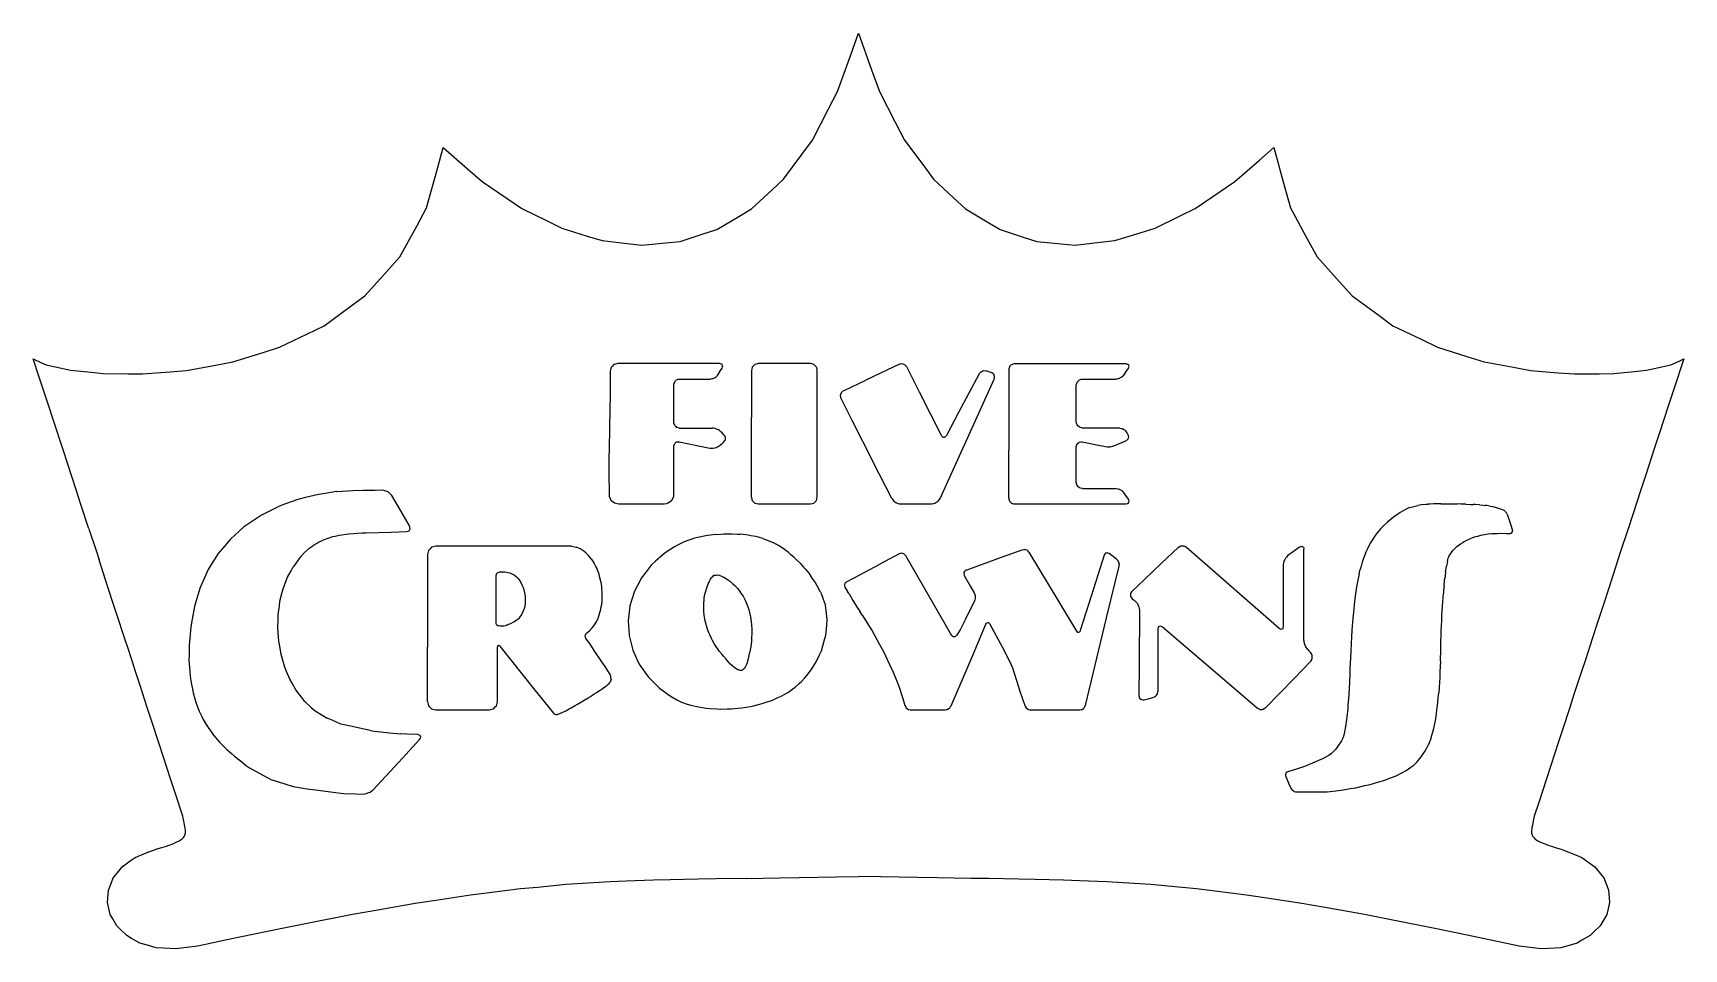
# Model space of a CAD drawing. Extents: x -38.9 to 38.5, y -18.8 to 24.2.
import ezdxf

# ---------------------------------------------------------------- set-up
doc = ezdxf.new("R2010")
doc.units = 0

msp = doc.modelspace()

# ---------------------------------------------------------------- linework, layer by layer
for p, q in [((-0.597241, 23.146087), (-0.233834, 24.16239)), ((-0.233834, 24.16239), (0.383002, 22.43735)), ((-1.214077, 21.421047), (-0.597241, 23.146087)), ((0.383002, 22.43735), (0.746409, 21.421047)), ((-1.650778, 20.576533), (-1.214077, 21.421047)), ((0.746409, 21.421047), (1.48765, 19.987597)), ((-2.392019, 19.143083), (-1.650778, 20.576533)), ((1.48765, 19.987597), (1.924351, 19.143083)), ((-19.991538, 17.748498), (-19.703703, 18.797773)), ((-19.703703, 18.797773), (-18.558676, 17.795417)), ((-2.893014, 18.465222), (-2.392019, 19.143083)), ((1.924351, 19.143083), (2.774723, 17.992503)), ((18.561445, 18.207234), (19.236035, 18.797769)), ((19.236035, 18.797769), (19.724598, 17.016765)), ((-3.743386, 17.314642), (-2.893014, 18.465222)), ((2.774723, 17.992503), (3.275717, 17.314642)), ((17.416417, 17.204878), (18.561445, 18.207234)), ((-20.4801, 15.967494), (-19.991538, 17.748498)), ((-18.558676, 17.795417), (-17.884086, 17.204881)), ((-17.884086, 17.204881), (-16.710686, 16.406818)), ((-4.299674, 16.798288), (-3.743386, 17.314642)), ((3.275717, 17.314642), (4.219942, 16.4382)), ((16.725112, 16.734701), (17.416417, 17.204878)), ((-16.710686, 16.406818), (-16.01938, 15.936641)), ((-5.243898, 15.921847), (-4.299674, 16.798288)), ((4.219942, 16.4382), (4.77623, 15.921846)), ((15.551712, 15.93664), (16.725112, 16.734701)), ((19.724598, 17.016765), (20.012434, 15.967491)), ((-20.945306, 15.113476), (-20.4801, 15.967494)), ((-16.01938, 15.936641), (-14.832886, 15.351604)), ((-6.869279, 14.950818), (-5.846478, 15.561856)), ((-5.846478, 15.561856), (-5.243898, 15.921847)), ((4.77623, 15.921846), (5.799029, 15.310808)), ((13.666194, 15.006928), (14.852691, 15.591966)), ((14.852691, 15.591966), (15.551712, 15.93664)), ((20.012434, 15.967491), (20.802059, 14.517909)), ((-21.734932, 13.663895), (-20.945306, 15.113476)), ((-14.832886, 15.351604), (-14.133865, 15.00693)), ((-14.133865, 15.00693), (-12.949552, 14.643645)), ((-8.595243, 14.387686), (-7.509149, 14.742047)), ((-7.509149, 14.742047), (-6.869279, 14.950818)), ((5.799029, 15.310808), (6.401609, 14.950817)), ((6.401609, 14.950817), (7.487704, 14.596456)), ((11.784148, 14.429615), (12.96846, 14.7929)), ((12.96846, 14.7929), (13.666194, 15.006928)), ((-12.949552, 14.643645), (-12.251816, 14.429617)), ((-12.251816, 14.429617), (-11.084964, 14.296816)), ((-11.084964, 14.296816), (-10.397516, 14.218577)), ((-10.397516, 14.218577), (-9.263403, 14.324992)), ((-9.263403, 14.324992), (-8.595243, 14.387686)), ((7.487704, 14.596456), (8.127574, 14.387685)), ((8.127574, 14.387685), (9.261687, 14.281269)), ((9.261687, 14.281269), (9.929847, 14.218575)), ((9.929847, 14.218575), (11.096699, 14.351376)), ((11.096699, 14.351376), (11.784148, 14.429615)), ((20.802059, 14.517909), (21.267264, 13.663892)), ((-22.341, 12.987089), (-21.734932, 13.663895)), ((21.267264, 13.663892), (22.295982, 12.515103)), ((-23.36972, 11.8383), (-22.341, 12.987089)), ((22.295982, 12.515103), (22.902048, 11.838297)), ((-24.080139, 11.320657), (-23.36972, 11.8383)), ((22.902048, 11.838297), (24.107892, 10.959666)), ((-25.285982, 10.442026), (-24.080139, 11.320657)), ((24.107892, 10.959666), (24.818312, 10.442022)), ((-27.385255, 9.42639), (-26.064249, 10.065497)), ((-26.064249, 10.065497), (-25.285982, 10.442026)), ((24.818312, 10.442022), (26.139318, 9.802915)), ((-28.194862, 9.172929), (-27.385255, 9.42639)), ((26.139318, 9.802915), (26.917586, 9.426387)), ((26.917586, 9.426387), (28.291784, 8.996169)), ((-38.932632, 8.885564), (-38.540547, 8.705752)), ((-38.666054, 8.078139), (-38.932632, 8.885564)), ((-38.540547, 8.705752), (-38.309551, 8.599816)), ((-38.309551, 8.599816), (-37.598866, 8.44509)), ((-31.738929, 8.34231), (-30.3735, 8.59427)), ((-30.3735, 8.59427), (-29.569061, 8.742712)), ((-29.569061, 8.742712), (-28.194862, 9.172929)), ((-11.780508, 8.53469), (-11.829153, 8.487067)), ((-11.69794, 8.615524), (-11.780508, 8.53469)), ((-11.632505, 8.632948), (-11.69794, 8.615524)), ((-11.521441, 8.662523), (-11.632505, 8.632948)), ((-9.750734, 8.662523), (-11.521441, 8.662523)), ((-6.745194, 8.662523), (-9.750734, 8.662523)), ((-6.706342, 8.652171), (-6.745194, 8.662523)), ((-6.640417, 8.6346), (-6.706342, 8.652171)), ((-6.624462, 8.606342), (-6.640417, 8.6346)), ((-6.627641, 8.454264), (-6.608539, 8.519779)), ((-6.597302, 8.558377), (-6.624462, 8.606342)), ((-6.608539, 8.519779), (-6.597302, 8.558377)), ((-5.169627, 8.542629), (-5.212879, 8.499374)), ((-5.096232, 8.616048), (-5.169627, 8.542629)), ((-5.037144, 8.633278), (-5.096232, 8.616048)), ((-4.936835, 8.662523), (-5.037144, 8.633278)), ((-4.027119, 8.662523), (-4.936835, 8.662523)), ((-2.482994, 8.662522), (-4.027119, 8.662523)), ((-2.423908, 8.645292), (-2.482994, 8.662522)), ((-2.323618, 8.616047), (-2.423908, 8.645292)), ((-2.280364, 8.572792), (-2.323618, 8.616047)), ((-2.206945, 8.499373), (-2.280364, 8.572792)), ((1.683801, 8.63065), (0.477094, 8.059542)), ((1.73281, 8.639662), (1.683801, 8.63065)), ((1.815997, 8.654959), (1.73281, 8.639662)), ((1.86341, 8.638662), (1.815997, 8.654959)), ((1.943888, 8.610999), (1.86341, 8.638662)), ((1.977, 8.573759), (1.943888, 8.610999)), ((2.033203, 8.510549), (1.977, 8.573759)), ((6.846189, 8.530099), (6.82386, 8.446758)), ((6.846189, 8.530099), (6.907202, 8.591099)), ((6.907202, 8.591099), (6.943144, 8.627037)), ((6.943144, 8.627037), (7.026475, 8.649367)), ((7.026475, 8.649367), (7.075572, 8.662522)), ((7.075572, 8.662522), (10.361056, 8.662521)), ((10.361056, 8.662521), (12.296682, 8.662521)), ((12.296682, 8.662521), (12.368944, 8.643548)), ((12.368944, 8.643548), (12.411496, 8.63237)), ((12.427971, 8.60184), (12.411496, 8.63237)), ((12.455879, 8.550019), (12.427971, 8.60184)), ((12.441877, 8.508323), (12.455879, 8.550019)), ((28.291784, 8.996169), (29.101389, 8.742708)), ((29.101389, 8.742708), (30.466818, 8.490747)), ((37.423183, 8.508654), (37.841881, 8.59981)), ((37.841881, 8.59981), (38.233966, 8.779622)), ((38.464962, 8.885558), (38.012481, 7.515062)), ((38.233966, 8.779622), (38.464962, 8.885558)), ((-38.213573, 6.707643), (-38.666054, 8.078139)), ((-37.598866, 8.44509), (-37.180168, 8.353934)), ((-37.180168, 8.353934), (-36.212851, 8.25493)), ((-36.212851, 8.25493), (-35.642959, 8.196603)), ((-35.642959, 8.196603), (-34.480967, 8.183953)), ((-34.480967, 8.183953), (-33.796383, 8.1765)), ((-33.796383, 8.1765), (-32.501693, 8.280839)), ((-32.501693, 8.280839), (-31.738929, 8.34231)), ((-11.861102, 8.376657), (-11.879919, 8.31161)), ((-11.879919, 8.31161), (-11.879908, 7.464551)), ((-11.829153, 8.487067), (-11.861102, 8.376657)), ((-8.883324, 7.697318), (-8.862813, 7.77386)), ((-8.862813, 7.77386), (-8.850729, 7.818955)), ((-8.850729, 7.818955), (-8.794693, 7.874993)), ((-8.794693, 7.874993), (-8.761679, 7.908008)), ((-8.761679, 7.908008), (-8.68513, 7.928522)), ((-8.68513, 7.928522), (-8.640031, 7.940608)), ((-8.640031, 7.940608), (-7.722066, 7.940607)), ((-7.722066, 7.940607), (-7.181244, 7.940607)), ((-7.181244, 7.940607), (-7.094181, 7.958168)), ((-7.094181, 7.958168), (-7.042846, 7.968514)), ((-7.042846, 7.968514), (-6.957737, 8.016479)), ((-6.957737, 8.016479), (-6.90764, 8.044738)), ((-6.90764, 8.044738), (-6.847552, 8.110263)), ((-6.847552, 8.110263), (-6.812152, 8.148866)), ((-6.812152, 8.148866), (-6.696034, 8.341044)), ((-6.696034, 8.341044), (-6.627641, 8.454264)), ((-5.239753, 8.399078), (-5.255585, 8.339989)), ((-5.255585, 8.339989), (-5.255585, 6.137924)), ((-5.212879, 8.499374), (-5.239753, 8.399078)), ((-2.206945, 8.499373), (-2.191114, 8.440284)), ((-2.174586, 8.378596), (-2.191114, 8.440284)), ((-2.164241, 8.339988), (-2.174586, 8.378596)), ((-2.164242, 6.137923), (-2.164241, 8.339988)), ((-0.870744, 7.421638), (0.104175, 7.883047)), ((0.477094, 8.059542), (0.104175, 7.883047)), ((2.633348, 7.319081), (2.033203, 8.510549)), ((5.420604, 8.18165), (4.456859, 6.364683)), ((5.183803, 5.859288), (6.121291, 7.93333)), ((5.455118, 8.219666), (5.420604, 8.18165)), ((5.513704, 8.284193), (5.455118, 8.219666)), ((5.513704, 8.284193), (5.597657, 8.316998)), ((5.597657, 8.316998), (5.647113, 8.336325)), ((5.647113, 8.336325), (5.73391, 8.328613)), ((5.73391, 8.328613), (5.78505, 8.324069)), ((5.78505, 8.324069), (5.910335, 8.280045)), ((5.910335, 8.280045), (5.984139, 8.254109)), ((6.023989, 8.226564), (5.984139, 8.254109)), ((6.091584, 8.17981), (6.023989, 8.226564)), ((6.091584, 8.17981), (6.110202, 8.136281)), ((6.123885, 8.104281), (6.110202, 8.136281)), ((6.121291, 7.93333), (6.134216, 8.014546)), ((6.14183, 8.062395), (6.123885, 8.104281)), ((6.134216, 8.014546), (6.14183, 8.062395)), ((6.810705, 8.269314), (6.810703, 4.589733)), ((6.82386, 8.446758), (6.810705, 8.397658)), ((6.810705, 8.397658), (6.810705, 8.269314)), ((9.976823, 7.654351), (10.000959, 7.744417)), ((10.000959, 7.744417), (10.015178, 7.797479)), ((10.015178, 7.797479), (10.081113, 7.863419)), ((10.081113, 7.863419), (10.119958, 7.902267)), ((10.119958, 7.902267), (10.210024, 7.926393)), ((10.210024, 7.926393), (10.263086, 7.940606)), ((10.263086, 7.940606), (11.24461, 7.940606)), ((11.24461, 7.940606), (11.822873, 7.940606)), ((11.822873, 7.940606), (11.919987, 7.959568)), ((11.919987, 7.959568), (11.977202, 7.97074)), ((11.977202, 7.97074), (12.07319, 8.022561)), ((12.07319, 8.022561), (12.129741, 8.053092)), ((12.129741, 8.053092), (12.198884, 8.123876)), ((12.198884, 8.123876), (12.239619, 8.165578)), ((12.239619, 8.165578), (12.351948, 8.336721)), ((12.351948, 8.336721), (12.41812, 8.43755)), ((12.41812, 8.43755), (12.441877, 8.508323)), ((30.466818, 8.490747), (31.271258, 8.342305)), ((31.271258, 8.342305), (32.565947, 8.237966)), ((32.565947, 8.237966), (33.328711, 8.176494)), ((33.328711, 8.176494), (34.490702, 8.189144)), ((34.490702, 8.189144), (35.175286, 8.196597)), ((35.175286, 8.196597), (36.142604, 8.295601)), ((36.142604, 8.295601), (36.712498, 8.353928)), ((36.712498, 8.353928), (37.423183, 8.508654)), ((-11.879908, 7.464551), (-11.879906, 6.965509)), ((-8.883324, 7.367412), (-8.883324, 7.697318)), ((-8.883324, 6.807441), (-8.883324, 7.367412)), ((-1.073794, 7.221575), (-1.089611, 7.175354)), ((-1.089611, 7.175354), (-1.072522, 7.093617)), ((-1.046919, 7.300029), (-1.073794, 7.221575)), ((-1.072522, 7.093617), (-1.062467, 7.045462)), ((-1.062467, 7.045462), (-0.541033, 6.01742)), ((-1.009474, 7.331923), (-1.046919, 7.300029)), ((-0.945917, 7.38606), (-1.009474, 7.331923)), ((-0.945917, 7.38606), (-0.870744, 7.421638)), ((3.652019, 5.29672), (2.633348, 7.319081)), ((9.97666, 5.928637), (9.976763, 7.014574)), ((9.976763, 7.014574), (9.976823, 7.654351)), ((38.012481, 7.515062), (37.745903, 6.707637)), ((-37.964249, 5.950533), (-38.213573, 6.707643)), ((-11.894186, 6.317901), (-11.89732, 6.175727)), ((-11.888865, 6.559222), (-11.894186, 6.317901)), ((-11.885544, 6.709846), (-11.888865, 6.559222)), ((-11.879906, 6.965509), (-11.885544, 6.709846)), ((-8.883326, 5.88569), (-8.883324, 6.465719)), ((-8.883324, 6.465719), (-8.883324, 6.807441)), ((4.456859, 6.364683), (3.889065, 5.294222)), ((37.745903, 6.707637), (37.322708, 5.422544)), ((-37.541053, 4.66544), (-37.964249, 5.950533)), ((-11.913193, 5.455887), (-11.914651, 5.389725)), ((-11.910718, 5.568187), (-11.913193, 5.455887)), ((-11.908513, 5.668133), (-11.910718, 5.568187)), ((-11.90477, 5.837779), (-11.908513, 5.668133)), ((-11.902008, 5.963067), (-11.90477, 5.837779)), ((-11.89732, 6.175727), (-11.902008, 5.963067)), ((-8.871241, 5.84059), (-8.883326, 5.88569)), ((-8.850718, 5.764037), (-8.871241, 5.84059)), ((-8.850718, 5.764037), (-8.794672, 5.708009)), ((-8.794672, 5.708009), (-8.761657, 5.675)), ((-8.716561, 5.662915), (-8.761657, 5.675)), ((-8.640043, 5.642401), (-8.716561, 5.662915)), ((-8.640043, 5.642401), (-7.670273, 5.642401)), ((-7.670273, 5.642401), (-7.098941, 5.642401)), ((-7.045275, 5.633876), (-7.098941, 5.642401)), ((-6.954189, 5.619407), (-7.045275, 5.633876)), ((-6.897774, 5.596118), (-6.954189, 5.619407)), ((-6.802029, 5.556588), (-6.897774, 5.596118)), ((-6.757977, 5.524781), (-6.802029, 5.556588)), ((-6.683208, 5.470793), (-6.757977, 5.524781)), ((-6.624315, 5.412205), (-6.683208, 5.470793)), ((-5.255582, 4.018999), (-5.255585, 6.137924)), ((-2.164241, 2.400209), (-2.164242, 6.137923)), ((-0.541033, 6.01742), (0.441487, 4.080305)), ((3.592539, 2.338876), (5.183803, 5.859288)), ((9.990871, 5.875576), (9.97666, 5.928637)), ((10.01498, 5.78551), (9.990871, 5.875576)), ((10.053822, 5.746668), (10.01498, 5.78551)), ((10.119758, 5.680739), (10.053822, 5.746668)), ((10.172817, 5.666525), (10.119758, 5.680739)), ((10.262883, 5.6424), (10.172817, 5.666525)), ((10.915723, 5.642399), (10.262883, 5.6424)), ((12.023836, 5.642399), (10.915723, 5.642399)), ((12.023836, 5.642399), (12.097138, 5.627356)), ((12.097138, 5.627356), (12.140322, 5.618494)), ((12.140322, 5.618494), (12.211221, 5.577434)), ((12.211221, 5.577434), (12.252992, 5.553244)), ((12.282155, 5.520198), (12.252992, 5.553244)), ((12.331619, 5.464106), (12.282155, 5.520198)), ((12.362392, 5.410475), (12.331619, 5.464106)), ((37.322708, 5.422544), (37.073384, 4.665434)), ((-37.306516, 3.951458), (-37.541053, 4.66544)), ((-11.924368, 4.916664), (-11.930094, 4.637961)), ((-11.914651, 5.389725), (-11.924368, 4.916664)), ((-8.883321, 4.368067), (-8.88332, 4.810261)), ((-8.88332, 4.810261), (-8.863249, 4.882596)), ((-8.863249, 4.882596), (-8.851425, 4.925212)), ((-8.851425, 4.925212), (-8.796571, 4.969735)), ((-8.796571, 4.969735), (-8.764259, 4.995965)), ((-8.764259, 4.995965), (-8.689334, 5.000756)), ((-8.689334, 5.000756), (-8.645196, 5.003579)), ((-8.645196, 5.003579), (-7.735896, 4.812697)), ((-7.735896, 4.812697), (-7.200179, 4.700239)), ((-7.200179, 4.700239), (-7.109284, 4.697371)), ((-7.109284, 4.697371), (-7.055734, 4.695681)), ((-7.055734, 4.695681), (-6.957241, 4.719297)), ((-6.957241, 4.719297), (-6.899208, 4.73321)), ((-6.899208, 4.73321), (-6.819485, 4.776979)), ((-6.819485, 4.776979), (-6.772519, 4.802765)), ((-6.772519, 4.802765), (-6.627081, 4.919739)), ((-6.627081, 4.919739), (-6.541409, 4.988655)), ((-6.524347, 5.312759), (-6.624315, 5.412205)), ((-6.541409, 4.988655), (-6.496205, 5.051099)), ((-6.50179, 5.273372), (-6.524347, 5.312759)), ((-6.46348, 5.206519), (-6.50179, 5.273372)), ((-6.496205, 5.051099), (-6.469616, 5.087888)), ((-6.469616, 5.087888), (-6.465787, 5.162539)), ((-6.465787, 5.162539), (-6.46348, 5.206519)), ((3.679548, 5.265314), (3.652019, 5.29672)), ((3.726276, 5.212005), (3.679548, 5.265314)), ((3.726276, 5.212005), (3.780909, 5.211442)), ((3.780909, 5.211442), (3.813077, 5.211111)), ((3.841259, 5.241923), (3.813077, 5.211111)), ((3.889065, 5.294222), (3.841259, 5.241923)), ((9.97665, 4.767328), (10.000278, 4.852496)), ((9.976654, 4.146026), (9.97665, 4.767328)), ((10.000278, 4.852496), (10.014198, 4.902673)), ((10.014198, 4.902673), (10.078761, 4.955248)), ((10.078761, 4.955248), (10.116799, 4.986223)), ((10.116799, 4.986223), (10.204998, 4.992097)), ((10.204998, 4.992097), (10.256959, 4.995559)), ((10.256959, 4.995559), (10.943136, 4.853555)), ((10.943136, 4.853555), (11.347402, 4.769893)), ((11.347402, 4.769893), (11.426658, 4.763583)), ((11.426658, 4.763583), (11.473356, 4.759866)), ((11.473356, 4.759866), (11.563257, 4.768842)), ((11.563257, 4.768842), (11.616224, 4.774131)), ((11.616224, 4.774131), (11.692654, 4.795983)), ((11.692654, 4.795983), (11.737697, 4.808858)), ((11.737697, 4.808858), (12.109092, 4.967221)), ((12.109092, 4.967221), (12.327868, 5.060521)), ((12.327868, 5.060521), (12.378732, 5.100922)), ((12.414677, 5.319443), (12.362392, 5.410475)), ((12.378732, 5.100922), (12.408701, 5.124724)), ((12.408701, 5.124724), (12.428689, 5.184364)), ((12.424244, 5.282391), (12.414677, 5.319443)), ((12.440464, 5.2195), (12.424244, 5.282391)), ((12.428689, 5.184364), (12.440464, 5.2195)), ((37.073384, 4.665434), (36.675288, 3.453544)), ((-36.90842, 2.739568), (-37.306516, 3.951458)), ((-11.938872, 4.052099), (-11.940491, 3.741916)), ((-11.935618, 4.269296), (-11.938872, 4.052099)), ((-11.930094, 4.637961), (-11.935618, 4.269296)), ((-8.883326, 3.6175), (-8.883321, 4.368067)), ((-5.255582, 2.400209), (-5.255582, 4.018999)), ((1.327535, 2.333389), (0.441487, 4.080305)), ((6.810702, 2.346303), (6.810703, 4.589733)), ((9.976662, 3.09145), (9.976654, 4.146026)), ((-11.940491, 3.741916), (-11.941445, 3.559172)), ((-11.941445, 3.559172), (-11.938556, 3.302234)), ((-11.938556, 3.302234), (-11.936855, 3.15086)), ((-11.936855, 3.15086), (-11.928844, 2.941865)), ((-8.883325, 3.181602), (-8.883326, 3.6175)), ((-8.883322, 2.441723), (-8.883325, 3.181602)), ((36.675288, 3.453544), (36.44075, 2.739562)), ((-36.686209, 2.061525), (-36.90842, 2.739568)), ((-26.156517, 2.381637), (-26.510265, 2.295372)), ((-25.556076, 2.52806), (-26.156517, 2.381637)), ((-25.243458, 2.579738), (-25.556076, 2.52806)), ((-24.712831, 2.667456), (-25.243458, 2.579738)), ((-24.712831, 2.667456), (-23.922546, 2.710598)), ((-23.922546, 2.710598), (-23.456951, 2.736015)), ((-23.456951, 2.736015), (-22.894626, 2.737119)), ((-22.894626, 2.737119), (-22.563335, 2.73777)), ((-22.563335, 2.73777), (-22.456515, 2.716183)), ((-22.456515, 2.716183), (-22.393582, 2.703465)), ((-22.393582, 2.703465), (-22.289919, 2.644102)), ((-22.289919, 2.644102), (-22.228866, 2.609128)), ((-22.18607, 2.561273), (-22.228866, 2.609128)), ((-22.113463, 2.480046), (-22.18607, 2.561273)), ((-21.804693, 1.951012), (-22.113463, 2.480046)), ((-11.928844, 2.941865), (-11.924132, 2.818736)), ((-11.924161, 2.584341), (-11.924165, 2.446248)), ((-11.924165, 2.446248), (-11.869235, 2.331472)), ((-11.924132, 2.818736), (-11.924161, 2.584341)), ((-11.869235, 2.331472), (-11.836878, 2.263852)), ((-8.980336, 2.261573), (-8.919293, 2.374936)), ((-8.919293, 2.374936), (-8.883322, 2.441723)), ((-5.255582, 2.400209), (-5.228711, 2.299914)), ((-2.206946, 2.240824), (-2.180073, 2.34112)), ((-2.180073, 2.34112), (-2.164241, 2.400209)), ((1.327535, 2.333389), (1.391563, 2.254117)), ((3.556931, 2.291159), (3.592539, 2.338876)), ((6.810702, 2.346303), (6.833033, 2.262963)), ((9.990879, 3.038388), (9.976662, 3.09145)), ((10.015013, 2.948322), (9.990879, 3.038388)), ((10.053853, 2.90948), (10.015013, 2.948322)), ((10.119776, 2.843552), (10.053853, 2.90948)), ((10.172838, 2.829338), (10.119776, 2.843552)), ((10.262906, 2.805212), (10.172838, 2.829338)), ((10.262906, 2.805212), (11.244547, 2.805212)), ((11.244547, 2.805212), (11.822876, 2.805212)), ((11.822876, 2.805212), (11.919977, 2.786239)), ((11.919977, 2.786239), (11.977182, 2.77506)), ((12.033693, 2.744511), (11.977182, 2.77506)), ((12.129587, 2.692658), (12.033693, 2.744511)), ((12.170271, 2.650919), (12.129587, 2.692658)), ((12.23933, 2.580071), (12.170271, 2.650919)), ((12.305703, 2.478679), (12.23933, 2.580071)), ((12.418385, 2.30658), (12.305703, 2.478679)), ((36.44075, 2.739562), (36.063577, 1.588675)), ((-36.309036, 0.910638), (-36.686209, 2.061525)), ((-28.266767, 1.545618), (-27.740082, 1.81063)), ((-27.740082, 1.81063), (-27.429787, 1.966761)), ((-27.08889, 2.088588), (-27.429787, 1.966761)), ((-26.510265, 2.295372), (-27.08889, 2.088588)), ((-21.280609, 1.053045), (-21.804693, 1.951012)), ((-11.836878, 2.263852), (-11.733881, 2.179821)), ((-11.733881, 2.179821), (-11.6732, 2.130314)), ((-11.6732, 2.130314), (-11.549725, 2.09956)), ((-11.549725, 2.09956), (-11.47698, 2.08144)), ((-11.47698, 2.08144), (-10.138535, 2.08144)), ((-10.138535, 2.08144), (-9.349994, 2.08144)), ((-9.349994, 2.08144), (-9.22488, 2.111802)), ((-9.22488, 2.111802), (-9.151169, 2.129689)), ((-9.151169, 2.129689), (-9.043664, 2.21268)), ((-9.043664, 2.21268), (-8.980336, 2.261573)), ((-5.228711, 2.299914), (-5.212879, 2.240825)), ((-5.212879, 2.240825), (-5.139461, 2.167417)), ((-5.139461, 2.167417), (-5.096206, 2.124169)), ((-5.096206, 2.124169), (-4.995916, 2.097281)), ((-4.995916, 2.097281), (-4.93683, 2.08144)), ((-4.93683, 2.08144), (-3.392708, 2.08144)), ((-3.392708, 2.08144), (-2.482993, 2.08144)), ((-2.482993, 2.08144), (-2.382699, 2.108328)), ((-2.382699, 2.108328), (-2.323612, 2.124168)), ((-2.323612, 2.124168), (-2.250199, 2.197576)), ((-2.250199, 2.197576), (-2.206946, 2.240824)), ((1.391563, 2.254117), (1.429284, 2.207414)), ((1.429284, 2.207414), (1.52379, 2.149379)), ((1.52379, 2.149379), (1.579468, 2.115187)), ((1.579468, 2.115187), (1.679131, 2.093951)), ((1.679131, 2.093951), (1.737847, 2.08144)), ((1.737847, 2.08144), (2.653949, 2.081439)), ((2.653949, 2.081439), (3.193667, 2.081439)), ((3.193667, 2.081439), (3.292361, 2.103143)), ((3.292361, 2.103143), (3.350508, 2.11593)), ((3.350508, 2.11593), (3.442334, 2.175229)), ((3.442334, 2.175229), (3.496454, 2.210166)), ((3.496454, 2.210166), (3.556931, 2.291159)), ((6.833033, 2.262963), (6.846188, 2.213863)), ((6.846188, 2.213863), (6.907194, 2.152863)), ((6.907194, 2.152863), (6.943135, 2.116925)), ((6.943135, 2.116925), (7.02647, 2.094595)), ((7.02647, 2.094595), (7.075567, 2.081439)), ((7.075567, 2.081439), (10.361049, 2.081439)), ((10.361049, 2.081439), (12.296677, 2.081439)), ((12.296677, 2.081439), (12.368945, 2.100423)), ((12.368945, 2.100423), (12.411509, 2.111607)), ((12.411509, 2.111607), (12.439502, 2.16346)), ((12.432338, 2.264846), (12.418385, 2.30658)), ((12.456014, 2.194009), (12.432338, 2.264846)), ((12.439502, 2.16346), (12.456014, 2.194009)), ((24.984394, 1.556741), (24.916026, 1.509638)), ((25.100439, 1.636693), (24.984394, 1.556741)), ((25.164901, 1.676899), (25.100439, 1.636693)), ((25.274317, 1.745144), (25.164901, 1.676899)), ((25.337267, 1.778916), (25.274317, 1.745144)), ((25.444117, 1.836241), (25.337267, 1.778916)), ((25.507957, 1.864048), (25.444117, 1.836241)), ((25.616316, 1.911248), (25.507957, 1.864048)), ((25.616316, 1.911248), (25.730242, 1.94911)), ((25.730242, 1.94911), (25.797357, 1.971416)), ((25.797357, 1.971416), (25.920899, 2.000748)), ((25.920899, 2.000748), (25.993685, 2.018028)), ((26.074535, 2.030746), (25.993685, 2.018028)), ((26.211746, 2.052332), (26.074535, 2.030746)), ((26.211746, 2.052332), (26.366758, 2.066961)), ((26.366758, 2.066961), (26.458072, 2.075579)), ((26.562237, 2.080574), (26.458072, 2.075579)), ((26.739041, 2.089051), (26.562237, 2.080574)), ((26.858455, 2.090885), (26.739041, 2.089051)), ((27.061143, 2.093998), (26.858455, 2.090885)), ((27.061143, 2.093998), (27.293783, 2.092532)), ((27.293783, 2.092532), (27.430839, 2.091668)), ((27.430839, 2.091668), (27.697472, 2.08642)), ((27.697472, 2.08642), (27.85456, 2.083328)), ((27.996959, 2.079141), (27.85456, 2.083328)), ((28.238653, 2.072034), (27.996959, 2.079141)), ((28.238653, 2.072034), (28.452883, 2.06276)), ((28.452883, 2.06276), (28.579089, 2.057296)), ((28.690228, 2.050324), (28.579089, 2.057296)), ((28.878867, 2.038489), (28.690228, 2.050324)), ((28.878867, 2.038489), (29.043849, 2.023691)), ((29.043849, 2.023691), (29.141048, 2.014972)), ((29.225432, 2.00427), (29.141048, 2.014972)), ((29.36866, 1.986104), (29.225432, 2.00427)), ((29.36866, 1.986104), (29.492071, 1.964177)), ((29.492071, 1.964177), (29.564774, 1.951258)), ((29.564774, 1.951258), (29.756696, 1.8913)), ((29.756696, 1.8913), (29.869765, 1.855975)), ((29.869765, 1.855975), (29.940793, 1.828131)), ((29.940793, 1.828131), (29.982643, 1.811727)), ((30.011496, 1.794071), (29.982643, 1.811727)), ((30.06036, 1.764103), (30.011496, 1.794071)), ((30.086193, 1.736652), (30.06036, 1.764103)), ((30.130148, 1.690058), (30.086193, 1.736652)), ((30.146005, 1.660166), (30.130148, 1.690058)), ((30.172915, 1.609428), (30.146005, 1.660166)), ((30.172915, 1.609428), (30.328075, 1.128771)), ((36.063577, 1.588675), (35.841366, 0.910633)), ((-36.309036, 0.910638), (-35.948594, -0.191447)), ((-29.67984, 0.439547), (-29.263297, 0.814501)), ((-29.263297, 0.814501), (-29.017894, 1.035404)), ((-29.017894, 1.035404), (-28.545233, 1.356465)), ((-28.545233, 1.356465), (-28.266767, 1.545618)), ((-22.139833, 0.765467), (-21.428808, 0.78607)), ((-21.428808, 0.78607), (-21.347449, 0.810568)), ((-21.347449, 0.810568), (-21.29952, 0.825001)), ((-21.29952, 0.825001), (-21.265381, 0.8865)), ((-21.267511, 1.004734), (-21.280609, 1.053045)), ((-21.245268, 0.922732), (-21.267511, 1.004734)), ((-21.265381, 0.8865), (-21.245268, 0.922732)), ((24.25799, 0.940252), (24.087663, 0.733828)), ((24.372433, 1.050112), (24.25799, 0.940252)), ((24.566683, 1.236585), (24.372433, 1.050112)), ((24.696195, 1.337815), (24.566683, 1.236585)), ((24.916026, 1.509638), (24.696195, 1.337815)), ((30.328075, 1.128771), (30.419484, 0.845593)), ((30.420604, 0.818593), (30.419484, 0.845593)), ((30.422507, 0.772763), (30.420604, 0.818593)), ((35.841366, 0.910633), (35.480924, -0.191453)), ((-30.038171, 0.012857), (-30.249282, -0.238526)), ((-29.67984, 0.439547), (-30.038171, 0.012857)), ((-26.000444, -0.009232), (-25.863921, 0.091244)), ((-25.863921, 0.091244), (-25.783483, 0.150439)), ((-25.783483, 0.150439), (-25.640149, 0.236925)), ((-25.640149, 0.236925), (-25.555704, 0.287877)), ((-25.555704, 0.287877), (-25.4032, 0.361158)), ((-25.4032, 0.361158), (-25.313352, 0.404331)), ((-25.313352, 0.404331), (-25.149308, 0.46515)), ((-25.149308, 0.46515), (-25.052662, 0.500981)), ((-25.052662, 0.500981), (-24.874704, 0.550114)), ((-24.874704, 0.550114), (-24.769861, 0.579061)), ((-24.769861, 0.579061), (-24.575611, 0.617274)), ((-24.575611, 0.617274), (-24.46117, 0.639787)), ((-24.46117, 0.639787), (-24.248265, 0.667822)), ((-24.248265, 0.667822), (-24.122833, 0.684338)), ((-24.122833, 0.684338), (-23.888903, 0.702983)), ((-23.888903, 0.702983), (-23.751083, 0.713967)), ((-23.751083, 0.713967), (-23.496617, 0.724367)), ((-23.496617, 0.724367), (-23.346698, 0.730495)), ((-23.346698, 0.730495), (-22.139833, 0.765467)), ((-20.243938, 0.051054), (-20.33547, -0.040478)), ((-20.170272, 0.070794), (-20.243938, 0.051054)), ((-20.045234, 0.1043), (-20.170272, 0.070794)), ((-17.689673, 0.1043), (-20.045234, 0.1043)), ((-13.69142, 0.1043), (-17.689673, 0.1043)), ((-13.69142, 0.1043), (-13.547305, 0.07261)), ((-13.547305, 0.07261), (-13.462401, 0.05394)), ((-13.395576, 0.029174), (-13.462401, 0.05394)), ((-13.282198, -0.012863), (-13.395576, 0.029174)), ((-8.855508, 0.07955), (-9.196012, -0.152657)), ((-8.691886, 0.163399), (-8.855508, 0.07955)), ((-8.414161, 0.305721), (-8.691886, 0.163399)), ((-8.278345, 0.355002), (-8.414161, 0.305721)), ((-8.047822, 0.438651), (-8.278345, 0.355002)), ((-7.914742, 0.473494), (-8.047822, 0.438651)), ((-7.688861, 0.532634), (-7.914742, 0.473494)), ((-7.550613, 0.559152), (-7.688861, 0.532634)), ((-7.315945, 0.604164), (-7.550613, 0.559152)), ((-7.174297, 0.622302), (-7.315945, 0.604164)), ((-6.933867, 0.653088), (-7.174297, 0.622302)), ((-6.933867, 0.653088), (-6.690645, 0.669533)), ((-6.690645, 0.669533), (-6.547353, 0.679222)), ((-6.547353, 0.679222), (-6.304301, 0.681208)), ((-6.304301, 0.681208), (-6.161111, 0.682379)), ((-6.161111, 0.682379), (-5.921257, 0.66979)), ((-5.921257, 0.66979), (-5.779944, 0.662374)), ((-5.642255, 0.646307), (-5.779944, 0.662374)), ((-5.408552, 0.619037), (-5.642255, 0.646307)), ((-5.276245, 0.594252), (-5.408552, 0.619037)), ((-5.051671, 0.552183), (-5.276245, 0.594252)), ((-4.926502, 0.518567), (-5.051671, 0.552183)), ((-4.714044, 0.461509), (-4.926502, 0.518567)), ((-4.714044, 0.461509), (-4.515232, 0.388494)), ((-4.515232, 0.388494), (-4.398102, 0.345478)), ((-4.398102, 0.345478), (-4.210194, 0.254021)), ((-4.210194, 0.254021), (-4.099489, 0.200139)), ((-3.991889, 0.13389), (-4.099489, 0.200139)), ((-3.809251, 0.021441), (-3.991889, 0.13389)), ((-3.703084, -0.057132), (-3.809251, 0.021441)), ((14.750662, 0.036313), (13.976882, -0.696296)), ((14.795614, 0.061085), (14.750662, 0.036313)), ((14.871874, 0.103132), (14.795614, 0.061085)), ((14.924343, 0.104184), (14.871874, 0.103132)), ((15.01344, 0.105969), (14.924343, 0.104184)), ((15.059362, 0.083024), (15.01344, 0.105969)), ((15.13731, 0.044079), (15.059362, 0.083024)), ((16.748761, -1.363418), (15.13731, 0.044079)), ((20.438338, 0.06145), (20.094295, -0.190857)), ((20.438338, 0.06145), (20.504654, 0.08804)), ((20.504654, 0.08804), (20.543722, 0.103706)), ((20.543722, 0.103706), (20.592297, 0.079113)), ((20.592297, 0.079113), (20.620902, 0.064624)), ((20.620902, 0.064624), (20.638639, -0.004567)), ((23.751991, 0.244081), (23.624513, -0.018094)), ((23.839232, 0.38056), (23.751991, 0.244081)), ((23.987313, 0.612214), (23.839232, 0.38056)), ((24.087663, 0.733828), (23.987313, 0.612214)), ((27.679333, -0.047643), (27.768494, 0.037854)), ((27.768494, 0.037854), (27.821039, 0.088225)), ((27.821039, 0.088225), (27.922539, 0.166296)), ((27.922539, 0.166296), (27.982341, 0.212292)), ((27.982341, 0.212292), (28.095364, 0.282544)), ((28.095364, 0.282544), (28.16194, 0.323934)), ((28.16194, 0.323934), (28.285604, 0.386017)), ((28.285604, 0.386017), (28.358462, 0.422593)), ((28.358462, 0.422593), (28.491992, 0.476146)), ((28.491992, 0.476146), (28.570664, 0.507696)), ((28.570664, 0.507696), (28.713231, 0.552325)), ((28.713231, 0.552325), (28.797227, 0.578619)), ((28.797227, 0.578619), (28.948039, 0.613962)), ((28.948039, 0.613962), (29.036879, 0.634785)), ((29.036879, 0.634785), (29.195079, 0.660494)), ((29.195079, 0.660494), (29.288282, 0.67564)), ((29.288282, 0.67564), (29.453052, 0.691342)), ((29.453052, 0.691342), (29.55013, 0.700592)), ((29.55013, 0.700592), (29.720683, 0.705904)), ((29.720683, 0.705904), (29.821164, 0.709033)), ((29.821164, 0.709033), (30.130677, 0.704391)), ((30.130677, 0.704391), (30.31303, 0.701656)), ((30.31303, 0.701656), (30.357385, 0.713246)), ((30.357385, 0.713246), (30.38352, 0.720074)), ((30.38352, 0.720074), (30.408057, 0.75323)), ((30.408057, 0.75323), (30.422507, 0.772763)), ((-35.948594, -0.191447), (-35.838179, -0.529049)), ((-35.73624, -0.840738), (-35.838179, -0.529049)), ((-30.547316, -0.714785), (-30.722901, -0.995371)), ((-30.249282, -0.238526), (-30.547316, -0.714785)), ((-26.634993, -0.721528), (-26.736296, -0.864704)), ((-26.463047, -0.478507), (-26.634993, -0.721528)), ((-26.37249, -0.377115), (-26.463047, -0.478507)), ((-26.218776, -0.205015), (-26.37249, -0.377115)), ((-26.218776, -0.205015), (-26.081385, -0.081815)), ((-26.081385, -0.081815), (-26.000444, -0.009232)), ((-20.422906, -0.219441), (-20.442648, -0.293107)), ((-20.442648, -0.293107), (-20.442648, -0.572892)), ((-20.442648, -0.572892), (-20.442645, -4.62602)), ((-20.389396, -0.094404), (-20.422906, -0.219441)), ((-20.33547, -0.040478), (-20.389396, -0.094404)), ((-13.228254, -0.044589), (-13.282198, -0.012863)), ((-13.136647, -0.098439), (-13.228254, -0.044589)), ((-13.090413, -0.137982), (-13.136647, -0.098439)), ((-13.011939, -0.205101), (-13.090413, -0.137982)), ((-13.011939, -0.205101), (-12.937764, -0.286943)), ((-12.937764, -0.286943), (-12.894054, -0.335161)), ((-12.847673, -0.392929), (-12.894054, -0.335161)), ((-12.768942, -0.490984), (-12.847673, -0.392929)), ((-12.768942, -0.490984), (-12.675501, -0.627973)), ((-12.675501, -0.627973), (-12.620458, -0.708679)), ((-12.620458, -0.708679), (-12.542305, -0.860817)), ((-9.743443, -0.603468), (-9.947775, -0.788465)), ((-9.396618, -0.289461), (-9.743443, -0.603468)), ((-9.196012, -0.152657), (-9.396618, -0.289461)), ((-3.522879, -0.190498), (-3.703084, -0.057132)), ((-3.418958, -0.279898), (-3.522879, -0.190498)), ((-3.242567, -0.431643), (-3.418958, -0.279898)), ((-3.142527, -0.529925), (-3.242567, -0.431643)), ((-2.972722, -0.696744), (-3.142527, -0.529925)), ((-2.972722, -0.696744), (-2.812293, -0.875335)), ((-0.441371, -1.383747), (0.762234, -0.741134)), ((1.67887, -0.25173), (0.762234, -0.741134)), ((1.719415, -0.242198), (1.67887, -0.25173)), ((1.788233, -0.226019), (1.719415, -0.242198)), ((1.82858, -0.237585), (1.788233, -0.226019)), ((1.897064, -0.257217), (1.82858, -0.237585)), ((1.926415, -0.286764), (1.897064, -0.257217)), ((1.976233, -0.336918), (1.926415, -0.286764)), ((1.976233, -0.336918), (3.330874, -2.689932)), ((4.81845, -1.016038), (6.468028, -0.414593)), ((6.468028, -0.414593), (7.439869, -0.060253)), ((7.439869, -0.060253), (7.512895, -0.052583)), ((7.512895, -0.052583), (7.555915, -0.048064)), ((7.598455, -0.063072), (7.555915, -0.048064)), ((7.670656, -0.088547), (7.598455, -0.063072)), ((7.701324, -0.119059), (7.670656, -0.088547)), ((7.753379, -0.170848), (7.701324, -0.119059)), ((7.753379, -0.170848), (9.160537, -2.503179)), ((11.284481, -0.316407), (10.580461, -2.543958)), ((11.305043, -0.284781), (11.284481, -0.316407)), ((11.339885, -0.231101), (11.305043, -0.284781)), ((11.372043, -0.220811), (11.339885, -0.231101)), ((11.426685, -0.203346), (11.372043, -0.220811)), ((11.461804, -0.217147), (11.426685, -0.203346)), ((11.521425, -0.240572), (11.461804, -0.217147)), ((11.64794, -0.335768), (11.521425, -0.240572)), ((11.862682, -0.49735), (11.64794, -0.335768)), ((11.862682, -0.49735), (11.912521, -0.555726)), ((11.912521, -0.555726), (11.941894, -0.590118)), ((11.958335, -0.636082), (11.941894, -0.590118)), ((11.98599, -0.714101), (11.958335, -0.636082)), ((11.984571, -0.792573), (11.985188, -0.759326)), ((11.98599, -0.714101), (11.985188, -0.759326)), ((13.172737, -1.45765), (13.962662, -0.709758)), ((13.976882, -0.696296), (13.962662, -0.709758)), ((19.691298, -0.699306), (19.680831, -0.755429)), ((19.680831, -0.755429), (19.680833, -2.585091)), ((19.709059, -0.604046), (19.691298, -0.699306)), ((19.737673, -0.547604), (19.709059, -0.604046)), ((19.786311, -0.451803), (19.737673, -0.547604)), ((19.825369, -0.410169), (19.786311, -0.451803)), ((19.8916, -0.339502), (19.825369, -0.410169)), ((20.094295, -0.190857), (19.8916, -0.339502)), ((20.638639, -0.004567), (20.644787, -0.028525)), ((20.6491, -0.04533), (20.644787, -0.028525)), ((20.649101, -1.620974), (20.6491, -0.04533)), ((23.376919, -0.646134), (23.326029, -0.83524)), ((23.440868, -0.470563), (23.376919, -0.646134)), ((23.549411, -0.172554), (23.440868, -0.470563)), ((23.624513, -0.018094), (23.549411, -0.172554)), ((27.347385, -0.761075), (27.331997, -0.84038)), ((27.373507, -0.626466), (27.347385, -0.761075)), ((27.373507, -0.626466), (27.400374, -0.523334)), ((27.400374, -0.523334), (27.416203, -0.462574)), ((27.416203, -0.462574), (27.44359, -0.39333)), ((27.44359, -0.39333), (27.459725, -0.352536)), ((27.459725, -0.352536), (27.521852, -0.25326)), ((27.521852, -0.25326), (27.558448, -0.194772)), ((27.558448, -0.194772), (27.634519, -0.102188)), ((27.634519, -0.102188), (27.679333, -0.047643)), ((35.480924, -0.191453), (35.26857, -0.840744)), ((-35.531281, -1.468465), (-35.73624, -0.840738)), ((-35.183391, -2.533949), (-35.531281, -1.468465)), ((-30.958558, -1.519053), (-31.097393, -1.827579)), ((-30.722901, -0.995371), (-30.958558, -1.519053)), ((-27.076463, -1.551325), (-26.998538, -1.349054)), ((-26.998538, -1.349054), (-26.833517, -1.044268)), ((-26.833517, -1.044268), (-26.736296, -0.864704)), ((-17.224436, -1.272983), (-17.210138, -1.219611)), ((-17.224436, -2.090735), (-17.224436, -1.272983)), ((-17.210138, -1.219611), (-17.201712, -1.188167)), ((-17.201712, -1.188167), (-17.162624, -1.149094)), ((-17.162624, -1.149094), (-17.139602, -1.126075)), ((-17.139602, -1.126075), (-17.086235, -1.111765)), ((-17.086235, -1.111765), (-17.054791, -1.103334)), ((-17.054791, -1.103334), (-16.904474, -1.103334)), ((-16.904474, -1.103334), (-16.815912, -1.103334)), ((-16.815912, -1.103334), (-16.669968, -1.126366)), ((-16.669968, -1.126366), (-16.583986, -1.139935)), ((-16.583986, -1.139935), (-16.455587, -1.204355)), ((-16.455587, -1.204355), (-16.379942, -1.242308)), ((-16.379942, -1.242308), (-16.270485, -1.341074)), ((-16.270485, -1.341074), (-16.206003, -1.399262)), ((-16.206003, -1.399262), (-16.11688, -1.525341)), ((-16.11688, -1.525341), (-16.064373, -1.59962)), ((-12.542305, -0.860817), (-12.496262, -0.950449)), ((-12.459295, -1.047222), (-12.496262, -0.950449)), ((-12.396547, -1.211482), (-12.459295, -1.047222)), ((-12.36873, -1.313625), (-12.396547, -1.211482)), ((-12.321516, -1.486999), (-12.36873, -1.313625)), ((-12.302928, -1.59271), (-12.321516, -1.486999)), ((-10.406256, -1.372555), (-10.616007, -1.775384)), ((-10.236282, -1.156014), (-10.406256, -1.372555)), ((-9.947775, -0.788465), (-10.236282, -1.156014)), ((-7.242271, -1.584968), (-7.222739, -1.540499)), ((-7.222739, -1.540499), (-7.190747, -1.478235)), ((-7.190747, -1.478235), (-7.171898, -1.441552)), ((-7.171898, -1.441552), (-7.140098, -1.391952)), ((-7.140098, -1.391952), (-7.121372, -1.36273)), ((-7.121372, -1.36273), (-7.054706, -1.299371)), ((-7.054706, -1.299371), (-7.015432, -1.262044)), ((-7.015432, -1.262044), (-6.893601, -1.248489)), ((-6.893601, -1.248489), (-6.821812, -1.240503)), ((-6.821812, -1.240503), (-6.771622, -1.255567)), ((-6.771622, -1.255567), (-6.742047, -1.264441)), ((-6.742047, -1.264441), (-6.685492, -1.288398)), ((-6.685492, -1.288398), (-6.652165, -1.302511)), ((-6.652165, -1.302511), (-6.588294, -1.334817)), ((-6.588294, -1.334817), (-6.550669, -1.35385)), ((-6.550669, -1.35385), (-6.380388, -1.461592)), ((-6.380388, -1.461592), (-6.280072, -1.525069)), ((-6.280072, -1.525069), (-6.128139, -1.655323)), ((-2.812293, -0.875335), (-2.717776, -0.980551)), ((-2.717776, -0.980551), (-2.569516, -1.167629)), ((-2.569516, -1.167629), (-2.482168, -1.277846)), ((-2.403621, -1.391105), (-2.482168, -1.277846)), ((-2.270297, -1.583347), (-2.403621, -1.391105)), ((-0.793648, -1.571833), (-0.441371, -1.383747)), ((4.710113, -1.137734), (4.697339, -1.173008)), ((4.697339, -1.173008), (4.714279, -1.237811)), ((4.731795, -1.077861), (4.710113, -1.137734)), ((4.714279, -1.237811), (4.724274, -1.27599)), ((4.724274, -1.27599), (5.019538, -1.784374)), ((4.763924, -1.054941), (4.731795, -1.077861)), ((4.81845, -1.016038), (4.763924, -1.054941)), ((11.398376, -3.257263), (11.984076, -0.836091)), ((11.984076, -0.836091), (11.984571, -0.792573)), ((12.581592, -2.017339), (13.172737, -1.45765)), ((19.483978, -3.752456), (16.748761, -1.363418)), ((23.231893, -1.185047), (23.156244, -1.570582)), ((23.231893, -1.185047), (23.285659, -0.985255)), ((23.326029, -0.83524), (23.285659, -0.985255)), ((27.218307, -1.744169), (27.240794, -1.529522)), ((27.240794, -1.529522), (27.25404, -1.403064)), ((27.268135, -1.2909), (27.25404, -1.403064)), ((27.292057, -1.100518), (27.268135, -1.2909)), ((27.292057, -1.100518), (27.31719, -0.936822)), ((27.31719, -0.936822), (27.331997, -0.84038)), ((35.26857, -0.840744), (34.92068, -1.906227)), ((-31.097393, -1.827579), (-31.26857, -2.396506)), ((-27.354663, -2.479688), (-27.262833, -2.111544)), ((-27.262833, -2.111544), (-27.208732, -1.894652)), ((-27.208732, -1.894652), (-27.076463, -1.551325)), ((-17.224441, -3.478759), (-17.224436, -2.090735)), ((-16.064373, -1.59962), (-15.996992, -1.74599)), ((-15.996992, -1.74599), (-15.957285, -1.832223)), ((-15.957285, -1.832223), (-15.912978, -1.99184)), ((-15.912978, -1.99184), (-15.886876, -2.085878)), ((-15.886876, -2.085878), (-15.867052, -2.251731)), ((-15.867052, -2.251731), (-15.855375, -2.349442)), ((-12.271377, -1.772139), (-12.302928, -1.59271)), ((-12.262091, -1.879646), (-12.271377, -1.772139)), ((-12.24633, -2.062125), (-12.262091, -1.879646)), ((-12.246587, -2.35211), (-12.246425, -2.169632)), ((-12.246425, -2.169632), (-12.24633, -2.062125)), ((-10.739583, -2.012711), (-10.870291, -2.439592)), ((-10.616007, -1.775384), (-10.739583, -2.012711)), ((-7.473794, -2.410197), (-7.463855, -2.311289)), ((-7.463855, -2.311289), (-7.430552, -2.148124)), ((-7.430552, -2.148124), (-7.410933, -2.051996)), ((-7.410933, -2.051996), (-7.360909, -1.894822)), ((-7.360909, -1.894822), (-7.331442, -1.802224)), ((-7.331442, -1.802224), (-7.296186, -1.713008)), ((-7.296186, -1.713008), (-7.275416, -1.660447)), ((-7.275416, -1.660447), (-7.242271, -1.584968)), ((-6.128139, -1.655323), (-6.038626, -1.732061)), ((-6.038626, -1.732061), (-5.905522, -1.883148)), ((-5.905522, -1.883148), (-5.827108, -1.97216)), ((-5.827108, -1.97216), (-5.713361, -2.142389)), ((-5.713361, -2.142389), (-5.646348, -2.24268)), ((-5.646348, -2.24268), (-5.552449, -2.430375)), ((-2.174191, -1.754499), (-2.270297, -1.583347)), ((-2.011063, -2.045007), (-2.174191, -1.754499)), ((-2.011063, -2.045007), (-1.92585, -2.273108)), ((-1.785833, -2.647905), (-1.92585, -2.273108)), ((-0.88831, -1.710796), (-0.897664, -1.748724)), ((-0.897664, -1.748724), (-0.875622, -1.813336)), ((-0.872511, -1.646419), (-0.88831, -1.710796)), ((-0.875622, -1.813336), (-0.86264, -1.851402)), ((-0.843298, -1.618767), (-0.872511, -1.646419)), ((-0.86264, -1.851402), (-0.795496, -1.950345)), ((-0.793648, -1.571833), (-0.843298, -1.618767)), ((-0.795496, -1.950345), (-0.744195, -2.025934)), ((-0.674411, -2.12876), (-0.744195, -2.025934)), ((-0.674411, -2.12876), (-0.491718, -2.435362)), ((5.019538, -1.784374), (5.193478, -2.083887)), ((5.193478, -2.083887), (5.219407, -2.158708)), ((5.219407, -2.158708), (5.234679, -2.202788)), ((5.234679, -2.202788), (5.2375, -2.29006)), ((5.2375, -2.29006), (5.239147, -2.341475)), ((12.539125, -2.08758), (12.514106, -2.128963)), ((12.514106, -2.128963), (12.517521, -2.20781)), ((12.517521, -2.20781), (12.519534, -2.254263)), ((12.519534, -2.254263), (12.567913, -2.320585)), ((12.581592, -2.017339), (12.539125, -2.08758)), ((12.567913, -2.320585), (12.596415, -2.359658)), ((20.649111, -4.295422), (20.649101, -1.620974)), ((23.049983, -2.234958), (23.013639, -2.492556)), ((23.111675, -1.797719), (23.049983, -2.234958)), ((23.156244, -1.570582), (23.111675, -1.797719)), ((27.155194, -2.526877), (27.174103, -2.270874)), ((27.174103, -2.270874), (27.185243, -2.12005)), ((27.197501, -1.980699), (27.185243, -2.12005)), ((27.218307, -1.744169), (27.197501, -1.980699)), ((34.92068, -1.906227), (34.715721, -2.533954)), ((-34.983364, -3.1473), (-35.183391, -2.533949)), ((-31.369419, -2.731688), (-31.475699, -3.32286)), ((-31.26857, -2.396506), (-31.369419, -2.731688)), ((-27.443341, -3.324339), (-27.436597, -3.091869)), ((-27.436597, -3.091869), (-27.385038, -2.706643)), ((-27.385038, -2.706643), (-27.354663, -2.479688)), ((-16.01638, -3.087684), (-16.108362, -3.208111)), ((-15.979881, -3.003835), (-16.01638, -3.087684)), ((-15.917931, -2.861513), (-15.979881, -3.003835)), ((-15.898305, -2.768902), (-15.917931, -2.861513)), ((-15.864994, -2.611707), (-15.898305, -2.768902)), ((-15.861428, -2.514477), (-15.864994, -2.611707)), ((-15.855375, -2.349442), (-15.861428, -2.514477)), ((-12.401225, -3.174036), (-12.352523, -3.009703)), ((-12.352523, -3.009703), (-12.32383, -2.912886)), ((-12.32383, -2.912886), (-12.291435, -2.739469)), ((-12.291435, -2.739469), (-12.272351, -2.637301)), ((-12.272351, -2.637301), (-12.256138, -2.457839)), ((-12.256138, -2.457839), (-12.246587, -2.35211)), ((-10.947297, -2.691088), (-10.998663, -3.130812)), ((-10.870291, -2.439592), (-10.947297, -2.691088)), ((-7.491807, -2.850287), (-7.491088, -2.678995)), ((-7.482888, -2.952468), (-7.491807, -2.850287)), ((-7.491088, -2.678995), (-7.490663, -2.578079)), ((-7.490663, -2.578079), (-7.473794, -2.410197)), ((-7.467749, -3.125906), (-7.482888, -2.952468)), ((-5.552449, -2.430375), (-5.497128, -2.540955)), ((-5.497128, -2.540955), (-5.423583, -2.744425)), ((-5.423583, -2.744425), (-5.380259, -2.8643)), ((-5.380259, -2.8643), (-5.327578, -3.081867)), ((-5.327578, -3.081867), (-5.296541, -3.210047)), ((-1.781211, -2.660279), (-1.785833, -2.647905)), ((-1.750171, -2.912038), (-1.781211, -2.660279)), ((-1.697484, -3.339365), (-1.750171, -2.912038)), ((-0.491718, -2.435362), (-0.384083, -2.615996)), ((-0.384083, -2.615996), (-0.289537, -2.764258)), ((-0.289537, -2.764258), (-0.174148, -2.945206)), ((-0.050466, -3.139158), (-0.174148, -2.945206)), ((3.330874, -2.689932), (4.128957, -4.076205)), ((5.205545, -2.462775), (4.779858, -3.316898)), ((5.217985, -2.417805), (5.205545, -2.462775)), ((5.239147, -2.341475), (5.217985, -2.417805)), ((9.160537, -2.503179), (9.98956, -3.877266)), ((10.580461, -2.543958), (10.165682, -3.856315)), ((12.596415, -2.359658), (12.684355, -2.42955)), ((12.684355, -2.42955), (12.736165, -2.470726)), ((12.736165, -2.470726), (12.80036, -2.543932)), ((12.80036, -2.543932), (12.838179, -2.587061)), ((12.838179, -2.587061), (12.88479, -2.684712)), ((12.88479, -2.684712), (12.91225, -2.742243)), ((12.91225, -2.742243), (12.928797, -2.838172)), ((12.938548, -2.894689), (12.91704, -5.412654)), ((12.928797, -2.838172), (12.938548, -2.894689)), ((19.680833, -2.585091), (19.680837, -3.663032)), ((22.964239, -2.98679), (22.935136, -3.277966)), ((23.013639, -2.492556), (22.964239, -2.98679)), ((27.120051, -3.130336), (27.12854, -2.960818)), ((27.12854, -2.960818), (27.145311, -2.687753)), ((27.145311, -2.687753), (27.155194, -2.526877)), ((34.715721, -2.533954), (34.376199, -3.575037)), ((-34.643844, -4.188384), (-34.983364, -3.1473)), ((-31.538314, -3.671148), (-31.586108, -4.21613)), ((-31.475699, -3.32286), (-31.538314, -3.671148)), ((-27.454786, -3.718925), (-27.443341, -3.324339)), ((-27.438002, -3.952352), (-27.454786, -3.718925)), ((-17.21601, -3.510203), (-17.224441, -3.478759)), ((-17.201682, -3.563576), (-17.21601, -3.510203)), ((-17.201682, -3.563576), (-17.162548, -3.602649)), ((-17.162548, -3.602649), (-17.139522, -3.625669)), ((-17.108086, -3.634093), (-17.139522, -3.625669)), ((-17.054796, -3.648392), (-17.108086, -3.634093)), ((-16.998399, -3.648392), (-17.054796, -3.648392)), ((-16.902715, -3.648392), (-16.998399, -3.648392)), ((-16.866027, -3.642102), (-16.902715, -3.648392)), ((-16.803732, -3.631425), (-16.866027, -3.642102)), ((-16.758488, -3.614721), (-16.803732, -3.631425)), ((-16.681707, -3.586367), (-16.758488, -3.614721)), ((-16.681707, -3.586367), (-16.588785, -3.542301)), ((-16.588785, -3.542301), (-16.534075, -3.516339)), ((-16.534075, -3.516339), (-16.423678, -3.458516)), ((-16.423678, -3.458516), (-16.358629, -3.42445)), ((-16.358629, -3.42445), (-16.235246, -3.332961)), ((-16.235246, -3.332961), (-16.162553, -3.27906)), ((-16.108362, -3.208111), (-16.162553, -3.27906)), ((-12.899943, -3.905243), (-12.849835, -3.864586)), ((-12.849835, -3.864586), (-12.714617, -3.719374)), ((-12.714617, -3.719374), (-12.634852, -3.633823)), ((-12.634852, -3.633823), (-12.552922, -3.496728)), ((-12.552922, -3.496728), (-12.504756, -3.415959)), ((-12.504756, -3.415959), (-12.439605, -3.263725)), ((-12.439605, -3.263725), (-12.401225, -3.174036)), ((-10.998663, -3.130812), (-11.028926, -3.389875)), ((-11.028926, -3.389875), (-11.000663, -3.831236)), ((-11.000663, -3.831236), (-10.984013, -4.091263)), ((-7.449646, -3.2286), (-7.467749, -3.125906)), ((-7.418918, -3.402908), (-7.449646, -3.2286)), ((-7.391802, -3.505346), (-7.418918, -3.402908)), ((-7.345777, -3.67922), (-7.391802, -3.505346)), ((-7.30981, -3.780656), (-7.345777, -3.67922)), ((-7.248762, -3.952829), (-7.30981, -3.780656)), ((-5.296541, -3.210047), (-5.265228, -3.440033)), ((-5.265228, -3.440033), (-5.246778, -3.575529)), ((-5.246778, -3.575529), (-5.237335, -3.816235)), ((-5.237335, -3.816235), (-5.231771, -3.958046)), ((-1.763831, -4.072406), (-1.722081, -3.611126)), ((-1.722081, -3.611126), (-1.697484, -3.339365)), ((-0.050466, -3.139158), (0.233116, -3.592928)), ((0.233116, -3.592928), (0.400188, -3.860265)), ((0.400188, -3.860265), (0.737911, -4.477305)), ((4.529054, -3.820103), (4.419602, -3.985658)), ((4.779858, -3.316898), (4.529054, -3.820103)), ((5.135127, -4.973067), (5.738449, -3.556183)), ((5.738449, -3.556183), (5.773513, -3.509886)), ((5.773513, -3.509886), (5.794165, -3.48261)), ((5.794165, -3.48261), (5.836812, -3.480772)), ((5.836812, -3.480772), (5.861956, -3.479689)), ((5.861956, -3.479689), (5.900838, -3.522821)), ((5.900838, -3.522821), (5.923746, -3.548232)), ((5.923746, -3.548232), (6.49391, -4.621973)), ((10.165682, -3.856315), (10.135876, -3.905374)), ((10.404245, -7.366882), (11.398376, -3.257263)), ((13.8188, -4.846191), (13.818802, -3.768326)), ((13.818802, -3.768326), (13.835527, -3.700431)), ((13.835527, -3.700431), (13.845386, -3.660431)), ((13.845386, -3.660431), (13.891081, -3.639387)), ((13.891081, -3.639387), (13.918012, -3.626988)), ((13.918012, -3.626988), (13.980481, -3.658454)), ((13.980481, -3.658454), (14.017278, -3.676993)), ((14.017278, -3.676993), (16.81831, -6.076124)), ((19.52047, -3.771346), (19.483978, -3.752456)), ((19.582408, -3.803407), (19.52047, -3.771346)), ((19.609117, -3.791271), (19.582408, -3.803407)), ((19.654453, -3.770672), (19.609117, -3.791271)), ((19.664233, -3.730766), (19.654453, -3.770672)), ((19.680837, -3.663032), (19.664233, -3.730766)), ((22.896382, -3.834485), (22.873549, -4.162357)), ((22.935136, -3.277966), (22.896382, -3.834485)), ((27.086855, -3.894824), (27.098675, -3.594819)), ((27.098675, -3.594819), (27.105638, -3.418072)), ((27.105638, -3.418072), (27.120051, -3.130336)), ((34.376199, -3.575037), (34.176171, -4.188389)), ((-34.446279, -4.794547), (-34.643844, -4.188384)), ((-31.614267, -4.537204), (-31.618907, -4.977482)), ((-31.586108, -4.21613), (-31.614267, -4.537204)), ((-27.409513, -4.348563), (-27.438002, -3.952352)), ((-27.369296, -4.578398), (-27.409513, -4.348563)), ((-27.30103, -4.968511), (-27.369296, -4.578398)), ((-20.442647, -7.178746), (-20.442645, -4.62602)), ((-17.152155, -4.623811), (-17.143419, -4.581604)), ((-17.152153, -5.571007), (-17.152155, -4.623811)), ((-17.143419, -4.581604), (-17.138183, -4.556738)), ((-17.138183, -4.556738), (-17.113532, -4.548197)), ((-17.113532, -4.548197), (-17.099134, -4.543165)), ((-17.099134, -4.543165), (-17.065835, -4.570574)), ((-17.065835, -4.570574), (-17.046211, -4.586721)), ((-17.046211, -4.586721), (-15.468876, -6.561594)), ((-13.048101, -4.134583), (-13.041255, -4.078746)), ((-13.035734, -4.165026), (-13.048101, -4.134583)), ((-13.041255, -4.078746), (-13.03722, -4.04585)), ((-13.03722, -4.04585), (-13.004349, -4.000795)), ((-13.01473, -4.216698), (-13.035734, -4.165026)), ((-12.947373, -4.306217), (-13.01473, -4.216698)), ((-13.004349, -4.000795), (-12.984989, -3.974252)), ((-12.984989, -3.974252), (-12.899943, -3.905243)), ((-12.833035, -4.458163), (-12.947373, -4.306217)), ((-12.620689, -4.779276), (-12.833035, -4.458163)), ((-10.984013, -4.091263), (-10.87582, -4.523041)), ((-10.87582, -4.523041), (-10.81208, -4.777423)), ((-7.204118, -4.052506), (-7.248762, -3.952829)), ((-7.128342, -4.221695), (-7.204118, -4.052506)), ((-7.075185, -4.318856), (-7.128342, -4.221695)), ((-6.984957, -4.483774), (-7.075185, -4.318856)), ((-6.923448, -4.577668), (-6.984957, -4.483774)), ((-6.819041, -4.737041), (-6.923448, -4.577668)), ((-5.288128, -4.612093), (-5.309223, -4.76358)), ((-5.252322, -4.354964), (-5.288128, -4.612093)), ((-5.244703, -4.207813), (-5.252322, -4.354964)), ((-5.231771, -3.958046), (-5.244703, -4.207813)), ((-1.975591, -4.798222), (-1.842337, -4.341489)), ((-1.842337, -4.341489), (-1.763831, -4.072406)), ((0.737911, -4.477305), (0.93688, -4.840833)), ((4.154765, -4.101878), (4.128957, -4.076205)), ((4.198571, -4.145455), (4.154765, -4.101878)), ((4.229261, -4.146401), (4.198571, -4.145455)), ((4.281353, -4.148005), (4.229261, -4.146401)), ((4.281353, -4.148005), (4.327773, -4.107222)), ((4.327773, -4.107222), (4.355121, -4.083194)), ((4.419602, -3.985658), (4.355121, -4.083194)), ((6.49391, -4.621973), (6.829821, -5.254565)), ((10.013397, -3.901243), (9.98956, -3.877266)), ((10.053854, -3.941941), (10.013397, -3.901243)), ((10.077753, -3.9391), (10.053854, -3.941941)), ((10.11832, -3.934277), (10.077753, -3.9391)), ((10.135876, -3.905374), (10.11832, -3.934277)), ((20.658004, -4.353328), (20.649111, -4.295422)), ((20.673091, -4.451616), (20.658004, -4.353328)), ((20.697391, -4.512914), (20.673091, -4.451616)), ((20.738625, -4.61696), (20.697391, -4.512914)), ((20.771827, -4.665222), (20.738625, -4.61696)), ((22.873549, -4.162357), (22.843761, -4.786451)), ((27.062887, -4.718715), (27.072567, -4.387244)), ((27.072567, -4.387244), (27.081558, -4.07738)), ((27.081558, -4.07738), (27.086855, -3.894824)), ((34.176171, -4.188389), (33.840833, -5.21727)), ((-34.110939, -5.823427), (-34.446279, -4.794547)), ((-31.618907, -4.977482), (-31.62164, -5.23687)), ((-31.62164, -5.23687), (-31.599119, -5.590832)), ((-27.237477, -5.19019), (-27.30103, -4.968511)), ((-27.129605, -5.566461), (-27.237477, -5.19019)), ((-12.260275, -5.324322), (-12.620689, -4.779276)), ((-12.116648, -5.541519), (-12.260275, -5.324322)), ((-10.81208, -4.777423), (-10.623667, -5.188411)), ((-10.623667, -5.188411), (-10.512663, -5.430545)), ((-6.749353, -4.826892), (-6.819041, -4.737041)), ((-6.63107, -4.979402), (-6.749353, -4.826892)), ((-6.562161, -5.059326), (-6.63107, -4.979402)), ((-6.445199, -5.194988), (-6.562161, -5.059326)), ((-6.384207, -5.261143), (-6.445199, -5.194988)), ((-6.280676, -5.373432), (-6.384207, -5.261143)), ((-6.280676, -5.373432), (-6.189428, -5.462531)), ((-5.455941, -5.357613), (-5.490859, -5.447137)), ((-5.436426, -5.292221), (-5.455941, -5.357613)), ((-5.403302, -5.181228), (-5.436426, -5.292221)), ((-5.368425, -5.026393), (-5.403302, -5.181228)), ((-5.309223, -4.76358), (-5.368425, -5.026393)), ((-2.293142, -5.44158), (-2.217989, -5.319966)), ((-2.217989, -5.319966), (-2.065455, -4.991649)), ((-2.065455, -4.991649), (-1.975591, -4.798222)), ((0.93688, -4.840833), (1.224552, -5.449194)), ((4.111059, -7.378041), (5.135127, -4.973067)), ((6.829821, -5.254565), (6.867225, -5.33166)), ((6.867225, -5.33166), (6.889263, -5.37708)), ((6.889263, -5.37708), (6.927906, -5.468016)), ((12.91704, -5.412654), (12.904367, -6.896106)), ((13.818793, -6.675726), (13.8188, -4.846191)), ((20.185632, -6.094021), (20.973105, -5.282203)), ((20.828191, -4.747139), (20.771827, -4.665222)), ((20.828191, -4.747139), (20.882977, -4.805377)), ((20.924066, -4.849054), (20.882977, -4.805377)), ((20.975967, -4.904227), (20.924066, -4.849054)), ((20.973105, -5.282203), (21.015271, -5.207127)), ((21.000107, -4.948834), (20.975967, -4.904227)), ((21.04092, -5.024547), (21.000107, -4.948834)), ((21.015271, -5.207127), (21.040109, -5.162896)), ((21.040109, -5.162896), (21.040555, -5.075837)), ((21.040555, -5.075837), (21.04092, -5.024547)), ((22.826212, -5.154134), (22.807265, -5.611951)), ((22.843761, -4.786451), (22.826212, -5.154134)), ((27.046455, -5.281342), (27.024895, -5.778444)), ((27.046455, -5.281342), (27.062887, -4.718715)), ((33.840833, -5.21727), (33.643269, -5.823433)), ((-33.913375, -6.429591), (-34.110939, -5.823427)), ((-31.599119, -5.590832), (-31.585849, -5.799368)), ((-31.585849, -5.799368), (-31.544031, -6.115139)), ((-31.544031, -6.115139), (-31.519392, -6.301174)), ((-27.042816, -5.775435), (-27.129605, -5.566461)), ((-26.895506, -6.130141), (-27.042816, -5.775435)), ((-26.790707, -6.317366), (-26.895506, -6.130141)), ((-17.152136, -7.178746), (-17.152153, -5.571007)), ((-11.872857, -5.910184), (-12.116648, -5.541519)), ((-11.860685, -5.943944), (-11.872857, -5.910184)), ((-11.840026, -6.001247), (-11.860685, -5.943944)), ((-11.836972, -6.0485), (-11.840026, -6.001247)), ((-11.839583, -6.199697), (-11.837135, -6.174372)), ((-11.837135, -6.174372), (-11.834067, -6.148054)), ((-11.831763, -6.128707), (-11.836972, -6.0485)), ((-11.831763, -6.128707), (-11.834067, -6.148054)), ((-10.512663, -5.430545), (-10.243733, -5.809524)), ((-10.243733, -5.809524), (-10.085294, -6.032799)), ((-10.085294, -6.032799), (-9.752784, -6.361509)), ((-6.189428, -5.462531), (-6.135666, -5.515023)), ((-6.088455, -5.553966), (-6.135666, -5.515023)), ((-6.008332, -5.620064), (-6.088455, -5.553966)), ((-5.966974, -5.645569), (-6.008332, -5.620064)), ((-5.896768, -5.688859), (-5.966974, -5.645569)), ((-5.860593, -5.701045), (-5.896768, -5.688859)), ((-5.799223, -5.721729), (-5.860593, -5.701045)), ((-5.767534, -5.720702), (-5.799223, -5.721729)), ((-5.713746, -5.71896), (-5.767534, -5.720702)), ((-5.713746, -5.71896), (-5.666374, -5.694982)), ((-5.666374, -5.694982), (-5.638487, -5.680856)), ((-5.613719, -5.653744), (-5.638487, -5.680856)), ((-5.571664, -5.607723), (-5.613719, -5.653744)), ((-5.549334, -5.567742), (-5.571664, -5.607723)), ((-5.511437, -5.49988), (-5.549334, -5.567742)), ((-5.490859, -5.447137), (-5.511437, -5.49988)), ((-2.910444, -6.241193), (-2.747878, -6.061976)), ((-2.747878, -6.061976), (-2.6521, -5.956391)), ((-2.6521, -5.956391), (-2.506493, -5.762333)), ((-2.506493, -5.762333), (-2.420707, -5.648004)), ((-2.420707, -5.648004), (-2.293142, -5.44158)), ((1.224552, -5.449194), (1.394033, -5.807609)), ((1.394033, -5.807609), (1.560331, -6.221136)), ((6.927906, -5.468016), (6.950672, -5.521591)), ((6.950672, -5.521591), (6.9802, -5.602032)), ((6.9802, -5.602032), (6.997596, -5.649423)), ((6.997596, -5.649423), (7.3512, -6.733055)), ((16.81831, -6.076124), (18.468523, -7.489566)), ((18.848996, -7.471975), (20.185632, -6.094021)), ((22.796103, -5.881672), (22.777056, -6.279562)), ((22.807265, -5.611951), (22.796103, -5.881672)), ((27.012193, -6.07131), (26.984296, -6.508358)), ((27.024895, -5.778444), (27.012193, -6.07131)), ((33.643269, -5.823433), (33.30793, -6.852315)), ((-33.578037, -7.458473), (-33.913375, -6.429591)), ((-31.519392, -6.301174), (-31.45927, -6.597366)), ((-31.45927, -6.597366), (-31.423851, -6.771867)), ((-31.423851, -6.771867), (-31.344719, -7.050179)), ((-26.612825, -6.635155), (-26.790707, -6.317366)), ((-26.458831, -6.836656), (-26.612825, -6.635155)), ((-26.197444, -7.178677), (-26.458831, -6.836656)), ((-15.468876, -6.561594), (-14.539575, -7.725086)), ((-12.91075, -7.005061), (-12.798689, -6.936233)), ((-12.798689, -6.936233), (-12.618794, -6.822148)), ((-12.618794, -6.822148), (-12.512807, -6.754935)), ((-12.512807, -6.754935), (-12.352372, -6.649158)), ((-12.352372, -6.649158), (-12.257852, -6.586839)), ((-12.257852, -6.586839), (-12.126016, -6.494894)), ((-12.126016, -6.494894), (-12.048351, -6.440724)), ((-12.048351, -6.440724), (-11.965222, -6.369919)), ((-11.965222, -6.369919), (-11.916242, -6.328204)), ((-11.916242, -6.328204), (-11.887844, -6.293285)), ((-11.887844, -6.293285), (-11.871127, -6.272712)), ((-11.871127, -6.272712), (-11.85953, -6.246665)), ((-11.85953, -6.246665), (-11.848006, -6.219595)), ((-11.839583, -6.199697), (-11.848006, -6.219595)), ((-9.752784, -6.361509), (-9.556886, -6.555168)), ((-9.556886, -6.555168), (-9.215655, -6.804553)), ((-9.215655, -6.804553), (-9.014619, -6.951477)), ((-9.014619, -6.951477), (-8.713102, -7.11016)), ((-4.040996, -7.012055), (-3.88821, -6.944354)), ((-3.88821, -6.944354), (-3.656417, -6.812124)), ((-3.656417, -6.812124), (-3.519857, -6.734222)), ((-3.519857, -6.734222), (-3.316647, -6.586917)), ((-3.316647, -6.586917), (-3.196927, -6.500133)), ((-3.196927, -6.500133), (-3.016653, -6.33719)), ((-3.016653, -6.33719), (-2.910444, -6.241193)), ((1.560331, -6.221136), (1.658306, -6.464765)), ((1.658306, -6.464765), (1.838142, -7.034914)), ((7.3512, -6.733055), (7.559521, -7.371474)), ((12.904367, -6.896106), (12.925184, -6.973179)), ((13.564668, -6.998175), (13.644624, -6.956914)), ((13.644624, -6.956914), (13.691731, -6.932605)), ((13.691731, -6.932605), (13.750266, -6.858337)), ((13.750266, -6.858337), (13.784751, -6.814582)), ((13.784751, -6.814582), (13.806172, -6.727204)), ((13.806172, -6.727204), (13.818793, -6.675726)), ((22.745953, -6.856966), (22.734239, -7.059036)), ((22.765834, -6.513978), (22.745953, -6.856966)), ((22.777056, -6.279562), (22.765834, -6.513978)), ((26.946978, -6.991172), (26.96786, -6.765844)), ((26.984296, -6.508358), (26.96786, -6.765844)), ((33.30793, -6.852315), (33.110365, -7.458479)), ((-33.378007, -8.071824), (-33.578037, -7.458473)), ((-31.344719, -7.050179), (-31.298099, -7.214146)), ((-31.298099, -7.214146), (-31.199219, -7.476269)), ((-31.199219, -7.476269), (-31.140964, -7.630697)), ((-31.140964, -7.630697), (-31.021603, -7.878361)), ((-26.197444, -7.178677), (-25.886633, -7.453547)), ((-25.886633, -7.453547), (-25.70352, -7.615487)), ((-25.70352, -7.615487), (-25.352805, -7.827785)), ((-20.442647, -7.178746), (-20.40906, -7.303783)), ((-20.40906, -7.303783), (-20.389313, -7.377449)), ((-20.389313, -7.377449), (-20.297893, -7.46898)), ((-20.297893, -7.46898), (-20.243978, -7.522906)), ((-20.243978, -7.522906), (-20.118917, -7.556412)), ((-20.118917, -7.556412), (-20.045248, -7.576152)), ((-20.045248, -7.576152), (-18.475047, -7.576152)), ((-18.475047, -7.576152), (-17.549974, -7.576152)), ((-17.549974, -7.576152), (-17.424878, -7.542646)), ((-17.424878, -7.542646), (-17.351186, -7.522906)), ((-17.351186, -7.522906), (-17.259661, -7.431374)), ((-17.259661, -7.431374), (-17.205686, -7.377449)), ((-17.205686, -7.377449), (-17.171965, -7.252411)), ((-17.171965, -7.252411), (-17.152136, -7.178746)), ((-14.539575, -7.725086), (-14.498279, -7.754652)), ((-14.311388, -7.775244), (-14.090651, -7.675777)), ((-14.090651, -7.675777), (-13.96061, -7.617176)), ((-13.96061, -7.617176), (-13.794403, -7.525294)), ((-13.794403, -7.525294), (-13.696473, -7.471162)), ((-13.696473, -7.471162), (-13.513113, -7.365437)), ((-13.513113, -7.365437), (-13.405081, -7.30315)), ((-13.405081, -7.30315), (-13.213704, -7.189087)), ((-13.213704, -7.189087), (-13.10096, -7.121887)), ((-13.10096, -7.121887), (-12.91075, -7.005061)), ((-8.713102, -7.11016), (-8.535464, -7.203647)), ((-8.535464, -7.203647), (-8.261524, -7.298047)), ((-8.261524, -7.298047), (-8.100132, -7.353662)), ((-8.100132, -7.353662), (-7.819487, -7.414895)), ((-7.819487, -7.414895), (-7.654146, -7.450971)), ((-7.654146, -7.450971), (-7.357918, -7.488992)), ((-7.357918, -7.488992), (-7.183395, -7.511392)), ((-7.183395, -7.511392), (-6.876758, -7.52652)), ((-6.876758, -7.52652), (-6.696104, -7.535433)), ((-6.696104, -7.535433), (-6.384256, -7.527975)), ((-6.384256, -7.527975), (-6.200533, -7.523582)), ((-6.200533, -7.523582), (-5.888668, -7.493826)), ((-5.888668, -7.493826), (-5.70493, -7.476295)), ((-5.70493, -7.476295), (-5.39821, -7.42458)), ((-5.39821, -7.42458), (-5.217512, -7.394112)), ((-5.217512, -7.394112), (-4.921162, -7.320736)), ((-4.921162, -7.320736), (-4.746568, -7.277507)), ((-4.746568, -7.277507), (-4.465766, -7.182778)), ((-4.465766, -7.182778), (-4.300329, -7.126969)), ((-4.300329, -7.126969), (-4.040996, -7.012055)), ((1.838142, -7.034914), (1.944111, -7.370816)), ((1.944111, -7.370816), (1.982524, -7.435427)), ((1.982524, -7.435427), (2.005211, -7.473493)), ((2.005211, -7.473493), (2.069929, -7.520788)), ((2.069929, -7.520788), (2.107962, -7.548652)), ((2.107962, -7.548652), (2.181127, -7.565958)), ((2.181127, -7.565958), (2.224251, -7.576154)), ((2.224251, -7.576154), (3.222993, -7.576154)), ((3.222993, -7.576154), (3.811394, -7.576154)), ((3.811394, -7.576154), (3.886299, -7.559443)), ((3.886299, -7.559443), (3.930407, -7.549597)), ((3.930407, -7.549597), (3.999448, -7.50397)), ((3.999448, -7.50397), (4.040114, -7.477089)), ((4.040114, -7.477089), (4.084736, -7.414761)), ((4.084736, -7.414761), (4.111059, -7.378041)), ((7.559521, -7.371474), (7.598846, -7.435873)), ((7.598846, -7.435873), (7.621943, -7.473814)), ((7.621943, -7.473814), (7.686732, -7.52095)), ((7.686732, -7.52095), (7.724992, -7.54872)), ((7.724992, -7.54872), (7.798386, -7.565983)), ((7.798386, -7.565983), (7.841615, -7.576154)), ((7.841615, -7.576154), (9.286847, -7.576154)), ((9.286847, -7.576154), (10.138299, -7.576154)), ((10.138299, -7.576154), (10.210316, -7.558519)), ((10.210316, -7.558519), (10.252744, -7.548129)), ((10.252744, -7.548129), (10.313998, -7.49992)), ((10.313998, -7.49992), (10.350086, -7.471518)), ((10.350086, -7.471518), (10.384167, -7.405674)), ((10.384167, -7.405674), (10.404245, -7.366882)), ((12.925184, -6.973179), (12.9374, -7.018586)), ((12.9374, -7.018586), (12.99526, -7.064713)), ((12.99526, -7.064713), (13.029423, -7.091889)), ((13.029423, -7.091889), (13.109245, -7.094704)), ((13.109245, -7.094704), (13.156248, -7.096362)), ((13.156248, -7.096362), (13.413256, -7.034576)), ((13.413256, -7.034576), (13.564668, -6.998175)), ((18.468523, -7.489566), (18.546324, -7.527237)), ((18.546324, -7.527237), (18.59216, -7.549431)), ((18.59216, -7.549431), (18.679797, -7.545383)), ((18.679797, -7.545383), (18.731428, -7.542998)), ((18.731428, -7.542998), (18.80541, -7.498306)), ((18.80541, -7.498306), (18.848996, -7.471975)), ((22.700077, -7.524884), (22.67621, -7.773217)), ((22.712742, -7.352179), (22.700077, -7.524884)), ((22.734239, -7.059036), (22.712742, -7.352179)), ((26.841288, -7.9034), (26.885491, -7.570037)), ((26.885491, -7.570037), (26.911534, -7.373636)), ((26.911534, -7.373636), (26.946978, -6.991172)), ((33.110365, -7.458479), (32.770841, -8.499559)), ((-33.038482, -9.112905), (-33.378007, -8.071824)), ((-31.021603, -7.878361), (-30.951282, -8.024271)), ((-30.951282, -8.024271), (-30.810713, -8.259167)), ((-30.810713, -8.259167), (-30.727896, -8.397555)), ((-30.727896, -8.397555), (-30.565391, -8.621379)), ((-25.352805, -7.827785), (-25.14618, -7.95286)), ((-24.906245, -8.060285), (-25.14618, -7.95286)), ((-24.498989, -8.242625), (-24.906245, -8.060285)), ((-23.968649, -8.357368), (-24.498989, -8.242625)), ((-23.068468, -8.552129), (-23.968649, -8.357368)), ((-14.498279, -7.754652), (-14.473987, -7.77207)), ((-14.473987, -7.77207), (-14.42157, -7.783618)), ((-14.42157, -7.783618), (-14.390623, -7.790421)), ((-14.390623, -7.790421), (-14.340745, -7.780871)), ((-14.340745, -7.780871), (-14.311388, -7.775244)), ((22.588357, -8.424806), (22.57016, -8.52723)), ((22.619242, -8.250954), (22.588357, -8.424806)), ((22.635148, -8.128082), (22.619242, -8.250954)), ((22.662149, -7.919523), (22.635148, -8.128082)), ((22.67621, -7.773217), (22.662149, -7.919523)), ((26.651365, -8.763615), (26.716703, -8.512042)), ((26.716703, -8.512042), (26.755197, -8.363828)), ((26.755197, -8.363828), (26.809371, -8.074095)), ((26.809371, -8.074095), (26.841288, -7.9034)), ((32.770841, -8.499559), (32.570811, -9.11291)), ((-32.833524, -9.740633), (-33.038482, -9.112905)), ((-30.565391, -8.621379), (-30.469654, -8.753245)), ((-30.469654, -8.753245), (-30.284476, -8.96771)), ((-30.284476, -8.96771), (-30.175377, -9.094062)), ((-30.175377, -9.094062), (-29.968153, -9.300327)), ((-23.068468, -8.552129), (-22.21376, -8.640622)), ((-22.21376, -8.640622), (-21.710211, -8.692757)), ((-21.41333, -8.70744), (-21.710211, -8.692757)), ((-21.617816, -9.836895), (-20.813681, -8.966789)), ((-20.909428, -8.732362), (-21.41333, -8.70744)), ((-20.864147, -8.746007), (-20.909428, -8.732362)), ((-20.78736, -8.769166), (-20.864147, -8.746007)), ((-20.813681, -8.966789), (-20.775019, -8.89643)), ((-20.774359, -8.800979), (-20.78736, -8.769166)), ((-20.775019, -8.89643), (-20.752229, -8.854978)), ((-20.752229, -8.854978), (-20.774359, -8.800979)), ((22.232058, -9.275899), (22.126594, -9.423286)), ((22.411072, -9.025728), (22.232058, -9.275899)), ((22.449106, -8.925863), (22.411072, -9.025728)), ((22.513665, -8.756355), (22.449106, -8.925863)), ((22.534609, -8.671411), (22.513665, -8.756355)), ((22.57016, -8.52723), (22.534609, -8.671411)), ((26.382726, -9.416094), (26.474047, -9.224405)), ((26.474047, -9.224405), (26.527847, -9.111471)), ((26.527847, -9.111471), (26.605572, -8.892576)), ((26.605572, -8.892576), (26.651365, -8.763615)), ((32.570811, -9.11291), (32.222921, -10.178395)), ((-32.485634, -10.806118), (-32.833524, -9.740633)), ((-29.968153, -9.300327), (-29.846069, -9.421848)), ((-29.846069, -9.421848), (-29.623014, -9.618572)), ((-29.623014, -9.618572), (-29.491602, -9.734473)), ((-29.491602, -9.734473), (-29.265911, -9.916792)), ((-29.265911, -9.916792), (-29.132945, -10.024205)), ((-29.132945, -10.024205), (-28.917121, -10.186861)), ((-22.982724, -11.313785), (-21.617816, -9.836895)), ((21.334132, -9.950263), (21.022847, -10.078351)), ((21.513946, -9.863849), (21.334132, -9.950263)), ((21.819152, -9.717172), (21.513946, -9.863849)), ((21.93313, -9.608219), (21.819152, -9.717172)), ((22.126594, -9.423286), (21.93313, -9.608219)), ((25.798558, -10.157528), (25.937906, -10.014611)), ((25.937906, -10.014611), (26.020003, -9.930412)), ((26.020003, -9.930412), (26.142131, -9.776722)), ((26.142131, -9.776722), (26.214085, -9.686176)), ((26.214085, -9.686176), (26.320207, -9.516222)), ((26.320207, -9.516222), (26.382726, -9.416094)), ((-32.273281, -11.455408), (-32.485634, -10.806118)), ((-28.917121, -10.186861), (-28.78997, -10.282688)), ((-28.78997, -10.282688), (-28.465873, -10.459876)), ((-28.465873, -10.459876), (-28.274933, -10.564266)), ((-28.274933, -10.564266), (-27.96313, -10.73473)), ((-27.96313, -10.73473), (-27.779432, -10.835158)), ((-27.779432, -10.835158), (-27.123009, -11.042878)), ((19.793287, -10.561242), (19.77841, -10.593155)), ((19.77841, -10.593155), (19.786943, -10.65426)), ((19.786943, -10.65426), (19.791967, -10.69026)), ((19.791967, -10.69026), (19.9398, -11.033483)), ((19.818539, -10.507073), (19.793287, -10.561242)), ((19.849336, -10.487777), (19.818539, -10.507073)), ((19.90161, -10.455025), (19.849336, -10.487777)), ((19.90161, -10.455025), (20.160789, -10.377208)), ((20.160789, -10.377208), (20.313482, -10.331362)), ((20.313482, -10.331362), (20.644458, -10.219636)), ((20.644458, -10.219636), (20.839452, -10.153814)), ((21.022847, -10.078351), (20.839452, -10.153814)), ((24.394713, -10.87502), (24.753747, -10.738764)), ((24.753747, -10.738764), (24.965271, -10.658489)), ((24.965271, -10.658489), (25.265522, -10.507137)), ((25.265522, -10.507137), (25.442414, -10.417968)), ((25.442414, -10.417968), (25.666524, -10.254082)), ((25.666524, -10.254082), (25.798558, -10.157528)), ((32.017962, -10.806123), (31.657522, -11.908207)), ((32.222921, -10.178395), (32.017962, -10.806123)), ((-31.912841, -12.557492), (-32.273281, -11.455408)), ((-27.123009, -11.042878), (-26.736277, -11.165256)), ((-26.736277, -11.165256), (-26.074605, -11.264786)), ((-26.074605, -11.264786), (-25.684784, -11.323425)), ((-25.684784, -11.323425), (-24.865812, -11.424996)), ((-24.865812, -11.424996), (-24.383315, -11.484836)), ((-24.383315, -11.484836), (-23.817779, -11.507793)), ((-23.817779, -11.507793), (-23.484595, -11.521318)), ((-23.484595, -11.521318), (-23.3735, -11.506604)), ((-23.3735, -11.506604), (-23.308025, -11.497936)), ((-23.308025, -11.497936), (-23.192345, -11.45014)), ((-23.192345, -11.45014), (-23.124234, -11.421982)), ((-23.124234, -11.421982), (-23.035195, -11.353897)), ((-23.035195, -11.353897), (-22.982724, -11.313785)), ((19.9398, -11.033483), (20.026903, -11.235691)), ((20.026903, -11.235691), (20.067651, -11.292058)), ((20.067651, -11.292058), (20.091652, -11.325267)), ((20.091652, -11.325267), (20.154351, -11.36654)), ((20.154351, -11.36654), (20.19129, -11.390855)), ((20.19129, -11.390855), (20.259149, -11.40594)), ((20.259149, -11.40594), (20.299132, -11.414827)), ((20.299132, -11.414827), (20.633993, -11.414827)), ((20.633993, -11.414827), (20.83127, -11.414828)), ((20.83127, -11.414828), (21.397104, -11.414828)), ((21.397104, -11.414828), (21.730465, -11.414828)), ((21.730465, -11.414828), (22.150913, -11.364601)), ((22.150913, -11.364601), (22.398619, -11.33501)), ((22.398619, -11.33501), (22.829778, -11.262526)), ((22.829778, -11.262526), (23.083791, -11.219822)), ((23.083791, -11.219822), (23.508269, -11.12145)), ((23.508269, -11.12145), (23.75835, -11.063494)), ((23.75835, -11.063494), (24.158791, -10.944893)), ((24.158791, -10.944893), (24.394713, -10.87502)), ((31.657522, -11.908207), (31.44517, -12.557497)), ((-31.8966, -12.640979), (-31.912841, -12.557492)), ((-31.869033, -12.782686), (-31.8966, -12.640979)), ((-31.853573, -12.853966), (-31.869033, -12.782686)), ((-31.827331, -12.974955), (-31.853573, -12.853966)), ((-31.815688, -13.035829), (-31.827331, -12.974955)), ((-31.795925, -13.139156), (-31.815688, -13.035829)), ((-31.79114, -13.191431), (-31.795925, -13.139156)), ((31.328253, -13.13916), (31.320132, -13.227891)), ((31.339896, -13.078286), (31.328253, -13.13916)), ((31.359658, -12.97496), (31.339896, -13.078286)), ((31.375119, -12.90368), (31.359658, -12.97496)), ((31.401362, -12.782691), (31.375119, -12.90368)), ((31.417603, -12.699205), (31.401362, -12.782691)), ((31.44517, -12.557497), (31.417603, -12.699205)), ((-32.681261, -13.953917), (-32.552967, -13.911362)), ((-32.552967, -13.911362), (-32.382949, -13.845955)), ((-32.382949, -13.845955), (-32.282783, -13.807421)), ((-32.282783, -13.807421), (-32.155347, -13.745778)), ((-32.155347, -13.745778), (-32.080269, -13.70946)), ((-32.080269, -13.70946), (-31.990258, -13.64852)), ((-31.990258, -13.64852), (-31.937229, -13.612618)), ((-31.937229, -13.612618), (-31.87949, -13.549321)), ((-31.87949, -13.549321), (-31.845474, -13.51203)), ((-31.845474, -13.51203), (-31.814846, -13.443315)), ((-31.814846, -13.443315), (-31.796802, -13.402832)), ((-31.796802, -13.402832), (-31.788129, -13.32564)), ((-31.78302, -13.280162), (-31.79114, -13.191431)), ((-31.788129, -13.32564), (-31.78302, -13.280162)), ((31.320132, -13.227891), (31.315348, -13.280167)), ((31.315348, -13.280167), (31.32402, -13.357359)), ((31.32402, -13.357359), (31.329129, -13.402837)), ((31.329129, -13.402837), (31.359757, -13.471552)), ((31.359757, -13.471552), (31.377802, -13.512035)), ((31.377802, -13.512035), (31.435541, -13.575331)), ((31.435541, -13.575331), (31.469557, -13.612622)), ((31.469557, -13.612622), (31.559567, -13.673563)), ((31.559567, -13.673563), (31.612597, -13.709465)), ((31.612597, -13.709465), (31.740033, -13.771109)), ((31.740033, -13.771109), (31.815112, -13.807426)), ((31.815112, -13.807426), (31.985129, -13.872832)), ((31.985129, -13.872832), (32.085295, -13.911367)), ((32.085295, -13.911367), (32.303057, -13.983599)), ((-34.759624, -14.933449), (-34.37391, -14.655485)), ((-34.37391, -14.655485), (-34.146667, -14.491723)), ((-34.146667, -14.491723), (-33.632225, -14.280869)), ((-33.632225, -14.280869), (-33.329143, -14.156644)), ((-33.329143, -14.156644), (-33.058483, -14.074528)), ((-33.058483, -14.074528), (-32.899025, -14.026149)), ((-32.899025, -14.026149), (-32.681261, -13.953917)), ((32.303057, -13.983599), (32.431351, -14.026154)), ((32.431351, -14.026154), (32.70201, -14.10827)), ((32.70201, -14.10827), (32.861468, -14.156649)), ((32.861468, -14.156649), (33.375911, -14.367504)), ((33.375911, -14.367504), (33.678994, -14.491729)), ((33.678994, -14.491729), (34.06471, -14.769693)), ((-35.258613, -15.661583), (-35.175132, -15.45196)), ((-35.175132, -15.45196), (-34.913666, -15.125677)), ((-34.913666, -15.125677), (-34.759624, -14.933449)), ((-5.49589, -15.469124), (-6.909959, -15.4897)), ((-5.49589, -15.469124), (-3.937978, -15.447028)), ((-3.937978, -15.447028), (-3.020138, -15.43401)), ((-3.020138, -15.43401), (-1.266807, -15.399108)), ((-1.266807, -15.399108), (-0.233837, -15.378546)), ((0.799134, -15.399108), (-0.233837, -15.378546)), ((2.552464, -15.43401), (0.799134, -15.399108)), ((3.470305, -15.447028), (2.552464, -15.43401)), ((5.028217, -15.469125), (3.470305, -15.447028)), ((5.861313, -15.481247), (5.028217, -15.469125)), ((34.06471, -14.769693), (34.291954, -14.933455)), ((34.291954, -14.933455), (34.553421, -15.259737)), ((34.553421, -15.259737), (34.707463, -15.451966)), ((34.707463, -15.451966), (34.84916, -15.807771)), ((-35.442268, -16.599877), (-35.415865, -16.233336)), ((-35.415865, -16.233336), (-35.40031, -16.01739)), ((-35.40031, -16.01739), (-35.258613, -15.661583)), ((-17.553366, -16.149426), (-18.418489, -16.256806)), ((-16.084934, -15.967163), (-17.553366, -16.149426)), ((-15.286984, -15.892133), (-16.084934, -15.967163)), ((-13.932569, -15.764778), (-15.286984, -15.892133)), ((-13.171408, -15.715448), (-13.932569, -15.764778)), ((-11.879438, -15.631716), (-13.171408, -15.715448)), ((-11.124682, -15.601437), (-11.879438, -15.631716)), ((-9.843584, -15.550042), (-11.124682, -15.601437)), ((-9.064851, -15.532166), (-9.843584, -15.550042)), ((-7.743055, -15.501823), (-9.064851, -15.532166)), ((-6.909959, -15.4897), (-7.743055, -15.501823)), ((7.275381, -15.501824), (5.861313, -15.481247)), ((8.054115, -15.519701), (7.275381, -15.501824)), ((9.375912, -15.550044), (8.054115, -15.519701)), ((10.130667, -15.580323), (9.375912, -15.550044)), ((11.411765, -15.631718), (10.130667, -15.580323)), ((12.172926, -15.681048), (11.411765, -15.631718)), ((13.464896, -15.76478), (12.172926, -15.681048)), ((14.262846, -15.839811), (13.464896, -15.76478)), ((15.61726, -15.967165), (14.262846, -15.839811)), ((16.482384, -16.074546), (15.61726, -15.967165)), ((17.950816, -16.256809), (16.482384, -16.074546)), ((34.84916, -15.807771), (34.93264, -16.017393)), ((34.93264, -16.017393), (34.959043, -16.383934)), ((-35.392537, -16.811079), (-35.442268, -16.599877)), ((-35.308124, -17.169567), (-35.392537, -16.811079)), ((-22.866375, -16.977577), (-23.956995, -17.169602)), ((-21.015192, -16.65164), (-22.866375, -16.977577)), ((-20.052511, -16.505262), (-21.015192, -16.65164)), ((-18.418489, -16.256806), (-20.052511, -16.505262)), ((18.913496, -16.403187), (17.950816, -16.256809)), ((20.547518, -16.651644), (18.913496, -16.403187)), ((21.638137, -16.843669), (20.547518, -16.651644)), ((23.489319, -17.169605), (21.638137, -16.843669)), ((34.890186, -16.958369), (34.840454, -17.169571)), ((34.974598, -16.59988), (34.890186, -16.958369)), ((34.959043, -16.383934), (34.974598, -16.59988)), ((-35.195747, -17.364952), (-35.308124, -17.169567)), ((-35.005001, -17.696591), (-35.195747, -17.364952)), ((-34.832616, -17.865089), (-35.005001, -17.696591)), ((-26.07691, -17.584305), (-27.325853, -17.828627)), ((-23.956995, -17.169602), (-26.07691, -17.584305)), ((24.738262, -17.413927), (23.489319, -17.169605)), ((26.858178, -17.828631), (24.738262, -17.413927)), ((34.537331, -17.696594), (34.244731, -17.982598)), ((34.649709, -17.50121), (34.537331, -17.696594)), ((34.840454, -17.169571), (34.649709, -17.50121)), ((-34.540016, -18.151093), (-34.832616, -17.865089)), ((-34.310257, -18.281635), (-34.540016, -18.151093)), ((-33.920272, -18.503212), (-34.310257, -18.281635)), ((-33.635783, -18.584726), (-33.920272, -18.503212)), ((-29.766071, -18.34338), (-31.20372, -18.646645)), ((-27.325853, -17.828627), (-29.766071, -18.34338)), ((28.295827, -18.131896), (26.858178, -17.828631)), ((30.736046, -18.646649), (28.295827, -18.131896)), ((33.452597, -18.503216), (32.969715, -18.641575)), ((33.682358, -18.372674), (33.452597, -18.503216)), ((34.072346, -18.151097), (33.682358, -18.372674)), ((34.244731, -17.982598), (34.072346, -18.151097)), ((-33.1529, -18.723086), (-33.635783, -18.584726)), ((-32.816316, -18.7445), (-33.1529, -18.723086)), ((-32.24501, -18.780848), (-32.816316, -18.7445)), ((-31.858971, -18.731094), (-32.24501, -18.780848)), ((-31.20372, -18.646645), (-31.858971, -18.731094)), ((31.122086, -18.696402), (30.736046, -18.646649)), ((31.777336, -18.780852), (31.122086, -18.696402)), ((32.11392, -18.759437), (31.777336, -18.780852)), ((32.685227, -18.723089), (32.11392, -18.759437)), ((32.969715, -18.641575), (32.685227, -18.723089))]:
    msp.add_line(p, q)

doc.saveas('drawing.dxf')
